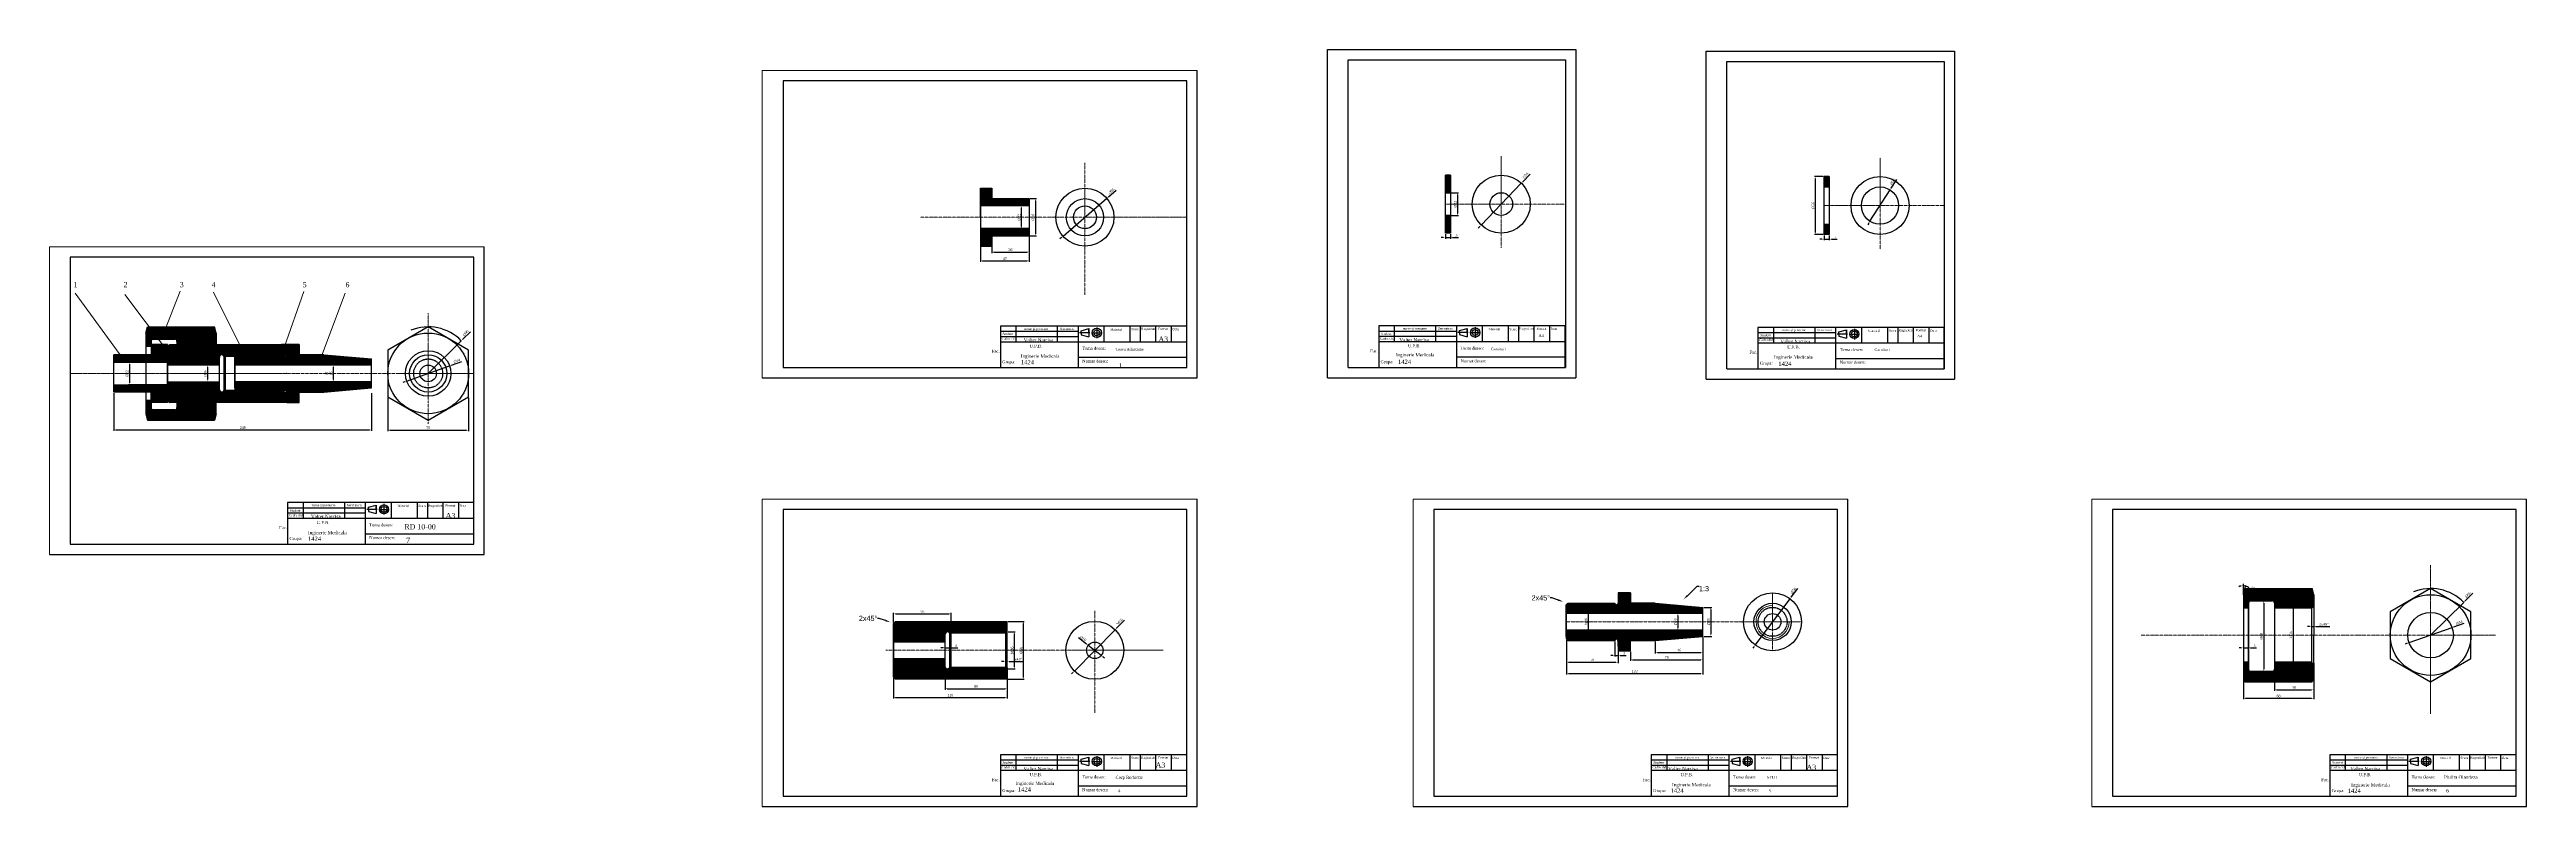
# Model space of a CAD drawing. Header units: millimetres. Extents: x -689 to 1704, y -802 to -71.
import ezdxf
from ezdxf import colors
from ezdxf.entities.mleader import LeaderData, LeaderLine
from ezdxf.math import Vec2, Vec3

# ---------------------------------------------------------------- set-up
doc = ezdxf.new("R2010")
doc.units = ezdxf.units.MM
doc.header["$MEASUREMENT"] = 0
doc.linetypes.add('DASHDOT2', pattern=[0.5, 0.25, -0.125, 0, -0.125])
doc.linetypes.add('DASHED', pattern=[0.75, 0.5, -0.25])
for name, color, linetype, lineweight in [('AJUTOR', 254, 'Continuous', 0), ('AXE', 5, 'DASHDOT2', 0), ('GROASE', 250, 'Continuous', 30), ('HASURI', 250, 'Continuous', 0), ('M.ASCUNSE', 7, 'DASHED', 30)]:
    doc.layers.add(name, color=color, linetype=linetype, lineweight=lineweight)
doc.layers.add('chenar', color=250, linetype='Continuous')
doc.layers.add('indicator', color=7, linetype='Continuous')
doc.styles.add('arial', font='Arial.ttf')
doc.styles.get("Standard").update_dxf_attribs({"font": ''})
doc.styles.get('Standard').set_extended_font_data('Times New Roman Baltic')
doc.dimstyles.get("Standard").update_dxf_attribs({"dimscale": 0, "dimtxt": 2.5, "dimasz": 2, "dimexe": 1, "dimexo": 1, "dimgap": 1, "dimtad": 1, "dimdec": 0, "dimzin": 0, "dimdsep": 46, "dimtxsty": 'Standard', "dimcen": 0.09, "dimadec": 0, "dimazin": 0, "dimtfac": 1, "dimtdec": 0, "dimtmove": 0, "dimatfit": 0, "dimfxl": 1, "dimtolj": 1, "dimtzin": 0, "dimarcsym": 0})
pattern_1 = [(45, (-35.027, 0), (-0.6187184, 0.6187184), [])]

# ---------------------------------------------------------------- blocks, each defined once
blk = doc.blocks.new('*D15')
at = {"color": 0, "lineweight": -2, "transparency": 16777216}
for p, q in [((210.8, -245), (210.8, -276.2)), ((257.8, -245), (257.8, -276.2)), ((212.8, -275.2), (255.8, -275.2))]:
    blk.add_line(p, q, dxfattribs=at)
at = {"color": 0, "transparency": 16777216}
for points in [[(212.8, -274.8), (212.8, -275.5), (210.8, -275.2)], [(255.8, -274.8), (255.8, -275.5), (257.8, -275.2)]]:
    blk.add_solid(points, dxfattribs=at)
at = {"layer": 'Defpoints', "color": 0, "transparency": 16777216}
for p in [(210.8, -244), (257.8, -244), (257.8, -275.2)]:
    blk.add_point(p, dxfattribs=at)
at = {"color": 0, "transparency": 16777216, "insert": (234.3, -272.9), "char_height": 2.5, "attachment_point": 5}
blk.add_mtext('\\A1;47', dxfattribs=at)
blk = doc.blocks.new('*D16')
at = {"color": 0, "lineweight": -2, "transparency": 16777216}
for p, q in [((221.8, -252), (221.8, -267.6)), ((257.8, -252), (257.8, -267.6)), ((223.8, -266.6), (255.8, -266.6))]:
    blk.add_line(p, q, dxfattribs=at)
at = {"color": 0, "transparency": 16777216}
for points in [[(223.8, -266.2), (223.8, -266.9), (221.8, -266.6)], [(255.8, -266.2), (255.8, -266.9), (257.8, -266.6)]]:
    blk.add_solid(points, dxfattribs=at)
at = {"layer": 'Defpoints', "color": 0, "transparency": 16777216}
for p in [(221.8, -251), (257.8, -251), (257.8, -266.6)]:
    blk.add_point(p, dxfattribs=at)
at = {"color": 0, "transparency": 16777216, "insert": (239.8, -264.3), "char_height": 2.5, "attachment_point": 5}
blk.add_mtext('\\A1;36', dxfattribs=at)
blk = doc.blocks.new('*D17')
at = {"color": 0, "lineweight": -2, "transparency": 16777216}
for p, q in [((256.8, -222), (249.2, -222)), ((250.2, -224), (250.2, -242)), ((256.8, -244), (249.2, -244))]:
    blk.add_line(p, q, dxfattribs=at)
at = {"color": 0, "transparency": 16777216}
for points in [[(249.9, -224), (250.6, -224), (250.2, -222)], [(249.9, -242), (250.6, -242), (250.2, -244)]]:
    blk.add_solid(points, dxfattribs=at)
at = {"layer": 'Defpoints', "color": 0, "transparency": 16777216}
for p in [(257.8, -222), (250.2, -244), (257.8, -244)]:
    blk.add_point(p, dxfattribs=at)
at = {"color": 0, "transparency": 16777216, "insert": (248, -233), "char_height": 2.5, "attachment_point": 5, "rotation": 90}
blk.add_mtext('\\A1;%%C22', dxfattribs=at)
blk = doc.blocks.new('*D18')
at = {"color": 0, "lineweight": -2, "transparency": 16777216}
for p, q in [((258.8, -215), (264.8, -215)), ((263.8, -217), (263.8, -249)), ((258.8, -251), (264.8, -251))]:
    blk.add_line(p, q, dxfattribs=at)
at = {"color": 0, "transparency": 16777216}
for points in [[(263.5, -217), (264.1, -217), (263.8, -215)], [(263.5, -249), (264.1, -249), (263.8, -251)]]:
    blk.add_solid(points, dxfattribs=at)
at = {"layer": 'Defpoints', "color": 0, "transparency": 16777216}
for p in [(257.8, -215), (257.8, -251), (263.8, -251)]:
    blk.add_point(p, dxfattribs=at)
at = {"color": 0, "transparency": 16777216, "insert": (261.6, -233), "char_height": 2.5, "attachment_point": 5, "rotation": 90}
blk.add_mtext('\\A1;%%C36', dxfattribs=at)
blk = doc.blocks.new('*D19')
at = {"color": 0, "lineweight": -2, "transparency": 16777216}
for p, q in [((290.5, -251.4), (332.8, -214.7)), ((334.3, -213.4), (342, -206.7)), ((289, -252.7), (287.5, -254))]:
    blk.add_line(p, q, dxfattribs=at)
at = {"color": 0, "transparency": 16777216}
for points in [[(334.1, -213.1), (334.5, -213.6), (332.8, -214.7)], [(288.8, -252.5), (289.2, -253), (290.5, -251.4)]]:
    blk.add_solid(points, dxfattribs=at)
at = {"layer": 'Defpoints', "color": 0, "transparency": 16777216}
for p in [(332.8, -214.7), (290.5, -251.4)]:
    blk.add_point(p, dxfattribs=at)
at = {"color": 0, "transparency": 16777216, "insert": (337.4, -207.7), "char_height": 2.5, "attachment_point": 5, "rotation": 40.9998}
blk.add_mtext('\\A1;∅56', dxfattribs=at)
blk = doc.blocks.new('*D20')
at = {"layer": 'Defpoints', "color": 0, "transparency": 16777216}
for p in [(733.2, -200.1), (694.5, -240.6)]:
    blk.add_point(p, dxfattribs=at)
at = {"layer": 'GROASE', "color": 0, "lineweight": -2, "transparency": 16777216}
for p, q in [((734.6, -198.7), (741.7, -191.3)), ((694.5, -240.6), (733.2, -200.1)), ((693.1, -242), (691.7, -243.4))]:
    blk.add_line(p, q, dxfattribs=at)
at = {"layer": 'GROASE', "color": 0, "transparency": 16777216}
for points in [[(734.4, -198.5), (734.9, -198.9), (733.2, -200.1)], [(692.8, -241.8), (693.3, -242.2), (694.5, -240.6)]]:
    blk.add_solid(points, dxfattribs=at)
at = {"layer": 'GROASE', "color": 0, "transparency": 16777216, "insert": (737.2, -192.7), "char_height": 2.5, "attachment_point": 5, "rotation": 46.2033}
blk.add_mtext('\\A1;∅56', dxfattribs=at)
blk = doc.blocks.new('*D21')
at = {"layer": 'Defpoints', "color": 0, "transparency": 16777216}
for p in [(659.9, -248.3), (664.9, -248.3), (664.9, -252.7)]:
    blk.add_point(p, dxfattribs=at)
at = {"layer": 'GROASE', "color": 0, "lineweight": -2, "transparency": 16777216}
for p, q in [((657.9, -252.7), (655.9, -252.7)), ((659.9, -249.3), (659.9, -253.7)), ((659.9, -252.7), (664.9, -252.7)), ((664.9, -249.3), (664.9, -253.7)), ((666.9, -252.7), (672.5, -252.7))]:
    blk.add_line(p, q, dxfattribs=at)
at = {"layer": 'GROASE', "color": 0, "transparency": 16777216}
for points in [[(657.9, -252.4), (657.9, -253.1), (659.9, -252.7)], [(666.9, -252.4), (666.9, -253.1), (664.9, -252.7)]]:
    blk.add_solid(points, dxfattribs=at)
at = {"layer": 'GROASE', "color": 0, "transparency": 16777216, "insert": (670.7, -250.5), "char_height": 2.5, "attachment_point": 5}
blk.add_mtext('\\A1;5', dxfattribs=at)
blk = doc.blocks.new('*D22')
at = {"layer": 'Defpoints', "color": 0, "transparency": 16777216}
for p in [(664.9, -209.3), (664.9, -231.3), (671.7, -231.3)]:
    blk.add_point(p, dxfattribs=at)
at = {"layer": 'GROASE', "color": 0, "lineweight": -2, "transparency": 16777216}
for p, q in [((665.9, -209.3), (672.7, -209.3)), ((671.7, -211.3), (671.7, -229.3)), ((665.9, -231.3), (672.7, -231.3))]:
    blk.add_line(p, q, dxfattribs=at)
at = {"layer": 'GROASE', "color": 0, "transparency": 16777216}
for points in [[(671.4, -211.3), (672.1, -211.3), (671.7, -209.3)], [(671.4, -229.3), (672.1, -229.3), (671.7, -231.3)]]:
    blk.add_solid(points, dxfattribs=at)
at = {"layer": 'GROASE', "color": 0, "transparency": 16777216, "insert": (669.5, -220.3), "char_height": 2.5, "attachment_point": 5, "rotation": 90}
blk.add_mtext('\\A1;%%C22', dxfattribs=at)
blk = doc.blocks.new('*D27')
at = {"layer": 'Defpoints', "color": 0, "transparency": 16777216}
for p in [(1025.8, -249.7), (1030.8, -249.7), (1030.8, -254.1)]:
    blk.add_point(p, dxfattribs=at)
at = {"layer": 'GROASE', "color": 0, "lineweight": -2, "transparency": 16777216}
for p, q in [((1023.8, -254.1), (1021.8, -254.1)), ((1025.8, -250.7), (1025.8, -255.1)), ((1025.8, -254.1), (1030.8, -254.1)), ((1030.8, -250.7), (1030.8, -255.1)), ((1032.8, -254.1), (1038.4, -254.1))]:
    blk.add_line(p, q, dxfattribs=at)
at = {"layer": 'GROASE', "color": 0, "transparency": 16777216}
for points in [[(1023.8, -253.8), (1023.8, -254.5), (1025.8, -254.1)], [(1032.8, -253.8), (1032.8, -254.5), (1030.8, -254.1)]]:
    blk.add_solid(points, dxfattribs=at)
at = {"layer": 'GROASE', "color": 0, "transparency": 16777216, "insert": (1036.6, -251.9), "char_height": 2.5, "attachment_point": 5}
blk.add_mtext('\\A1;5', dxfattribs=at)
blk = doc.blocks.new('*D28')
at = {"layer": 'Defpoints', "color": 0, "transparency": 16777216}
for p in [(1089.5, -206.6), (1070, -236.9)]:
    blk.add_point(p, dxfattribs=at)
at = {"layer": 'GROASE', "color": 0, "lineweight": -2, "transparency": 16777216}
for p, q in [((1070, -236.9), (1089.5, -206.6)), ((1090.6, -204.9), (1096.1, -196.4)), ((1068.9, -238.6), (1067.9, -240.2))]:
    blk.add_line(p, q, dxfattribs=at)
at = {"layer": 'GROASE', "color": 0, "transparency": 16777216}
for points in [[(1090.3, -204.7), (1090.9, -205.1), (1089.5, -206.6)], [(1068.7, -238.4), (1069.2, -238.7), (1070, -236.9)]]:
    blk.add_solid(points, dxfattribs=at)
at = {"layer": 'GROASE', "color": 0, "transparency": 16777216, "insert": (1092, -198.6), "char_height": 2.5, "attachment_point": 5, "rotation": 57.2534}
blk.add_mtext('\\A1;∅36', dxfattribs=at)
blk = doc.blocks.new('*D29')
at = {"layer": 'Defpoints', "color": 0, "transparency": 16777216}
for p in [(1017.4, -193.7), (1025.8, -193.7), (1025.8, -249.7)]:
    blk.add_point(p, dxfattribs=at)
at = {"layer": 'GROASE', "color": 0, "lineweight": -2, "transparency": 16777216}
for p, q in [((1024.8, -193.7), (1016.4, -193.7)), ((1017.4, -247.7), (1017.4, -195.7)), ((1024.8, -249.7), (1016.4, -249.7))]:
    blk.add_line(p, q, dxfattribs=at)
at = {"layer": 'GROASE', "color": 0, "transparency": 16777216}
for points in [[(1017.1, -195.7), (1017.8, -195.7), (1017.4, -193.7)], [(1017.1, -247.7), (1017.8, -247.7), (1017.4, -249.7)]]:
    blk.add_solid(points, dxfattribs=at)
at = {"layer": 'GROASE', "color": 0, "transparency": 16777216, "insert": (1015.2, -221.7), "char_height": 2.5, "attachment_point": 5, "rotation": 90}
blk.add_mtext('\\A1;%%C56', dxfattribs=at)
blk = doc.blocks.new('*D31')
at = {"color": 0, "lineweight": -2, "transparency": 16777216}
for p, q in [((301.5, -671.4), (340.8, -631.5)), ((342.2, -630.1), (349.8, -622.4)), ((300.1, -672.8), (298.7, -674.2))]:
    blk.add_line(p, q, dxfattribs=at)
at = {"color": 0, "transparency": 16777216}
for points in [[(342, -629.8), (342.4, -630.3), (340.8, -631.5)], [(299.9, -672.6), (300.3, -673), (301.5, -671.4)]]:
    blk.add_solid(points, dxfattribs=at)
at = {"layer": 'Defpoints', "color": 0, "transparency": 16777216}
for p in [(340.8, -631.5), (301.5, -671.4)]:
    blk.add_point(p, dxfattribs=at)
at = {"color": 0, "transparency": 16777216, "insert": (345.1, -623.9), "char_height": 2.5, "attachment_point": 5, "rotation": 45.4333}
blk.add_mtext('\\A1;M56', dxfattribs=at)
blk = doc.blocks.new('*D32')
at = {"color": 0, "lineweight": -2, "transparency": 16777216}
for p, q in [((313.2, -645.4), (305.5, -639.4)), ((327.5, -656.3), (314.8, -646.6)), ((329.1, -657.5), (330.7, -658.7))]:
    blk.add_line(p, q, dxfattribs=at)
at = {"color": 0, "transparency": 16777216}
for points in [[(313.4, -645.1), (313, -645.6), (314.8, -646.6)], [(329.3, -657.3), (328.9, -657.8), (327.5, -656.3)]]:
    blk.add_solid(points, dxfattribs=at)
at = {"layer": 'Defpoints', "color": 0, "transparency": 16777216}
for p in [(314.8, -646.6), (327.5, -656.3)]:
    blk.add_point(p, dxfattribs=at)
at = {"color": 0, "transparency": 16777216, "insert": (309.9, -640), "char_height": 2.5, "attachment_point": 5, "rotation": 322.4925}
blk.add_mtext('\\A1;∅16', dxfattribs=at)
blk = doc.blocks.new('*D34')
at = {"color": 0, "lineweight": -2, "transparency": 16777216}
for p, q in [((126.6, -624.4), (126.6, -615.1)), ((128.6, -616.1), (180.6, -616.1)), ((182.6, -624.4), (182.6, -615.1))]:
    blk.add_line(p, q, dxfattribs=at)
at = {"color": 0, "transparency": 16777216}
for points in [[(128.6, -615.8), (128.6, -616.5), (126.6, -616.1)], [(180.6, -615.8), (180.6, -616.5), (182.6, -616.1)]]:
    blk.add_solid(points, dxfattribs=at)
at = {"layer": 'Defpoints', "color": 0, "transparency": 16777216}
for p in [(182.6, -616.1), (126.6, -625.4), (182.6, -625.4)]:
    blk.add_point(p, dxfattribs=at)
at = {"color": 0, "transparency": 16777216, "insert": (154.6, -613.9), "char_height": 2.5, "attachment_point": 5}
blk.add_mtext('\\A1;56', dxfattribs=at)
blk = doc.blocks.new('*D35')
at = {"color": 0, "lineweight": -2, "transparency": 16777216}
for p, q in [((174.6, -648.9), (172.6, -648.9)), ((176.6, -650.4), (176.6, -647.9)), ((176.6, -648.9), (181.1, -648.9)), ((181.1, -650.4), (181.1, -647.9)), ((183.1, -648.9), (188.9, -648.9))]:
    blk.add_line(p, q, dxfattribs=at)
at = {"color": 0, "transparency": 16777216}
for points in [[(174.6, -648.6), (174.6, -649.3), (176.6, -648.9)], [(183.1, -648.6), (183.1, -649.3), (181.1, -648.9)]]:
    blk.add_solid(points, dxfattribs=at)
at = {"layer": 'Defpoints', "color": 0, "transparency": 16777216}
for p in [(176.6, -651.4), (181.1, -648.9), (181.1, -651.4)]:
    blk.add_point(p, dxfattribs=at)
at = {"color": 0, "transparency": 16777216, "insert": (187, -646.7), "char_height": 2.5, "attachment_point": 5}
blk.add_mtext('\\A1;4', dxfattribs=at)
blk = doc.blocks.new('*D36')
at = {"color": 0, "lineweight": -2, "transparency": 16777216}
for p, q in [((237.6, -633.4), (244.4, -633.4)), ((243.4, -635.4), (243.4, -667.4)), ((237.6, -669.4), (244.4, -669.4))]:
    blk.add_line(p, q, dxfattribs=at)
at = {"color": 0, "transparency": 16777216}
for points in [[(243.1, -635.4), (243.8, -635.4), (243.4, -633.4)], [(243.1, -667.4), (243.8, -667.4), (243.4, -669.4)]]:
    blk.add_solid(points, dxfattribs=at)
at = {"layer": 'Defpoints', "color": 0, "transparency": 16777216}
for p in [(236.6, -633.4), (236.6, -669.4), (243.4, -669.4)]:
    blk.add_point(p, dxfattribs=at)
at = {"color": 0, "transparency": 16777216, "insert": (241.2, -651.4), "char_height": 2.5, "attachment_point": 5, "rotation": 90}
blk.add_mtext('\\A1;{\\fTimes New Roman Baltic|b0|i0|c186|p18;M36}', dxfattribs=at)
blk = doc.blocks.new('*D37')
at = {"color": 0, "lineweight": -2, "transparency": 16777216}
for p, q in [((237.6, -623.4), (253.1, -623.4)), ((252.1, -625.4), (252.1, -677.4)), ((237.6, -679.4), (253.1, -679.4))]:
    blk.add_line(p, q, dxfattribs=at)
at = {"color": 0, "transparency": 16777216}
for points in [[(251.8, -625.4), (252.5, -625.4), (252.1, -623.4)], [(251.8, -677.4), (252.5, -677.4), (252.1, -679.4)]]:
    blk.add_solid(points, dxfattribs=at)
at = {"layer": 'Defpoints', "color": 0, "transparency": 16777216}
for p in [(236.6, -623.4), (236.6, -679.4), (252.1, -679.4)]:
    blk.add_point(p, dxfattribs=at)
at = {"color": 0, "transparency": 16777216, "insert": (249.9, -651.4), "char_height": 2.5, "attachment_point": 5, "rotation": 90}
blk.add_mtext('\\A1;%%C56', dxfattribs=at)
blk = doc.blocks.new('*D38')
at = {"color": 0, "lineweight": -2, "transparency": 16777216}
for p, q in [((176.6, -668.2), (176.6, -689.5)), ((236.6, -668.2), (236.6, -689.5)), ((178.6, -688.5), (234.6, -688.5))]:
    blk.add_line(p, q, dxfattribs=at)
at = {"color": 0, "transparency": 16777216}
for points in [[(178.6, -688.1), (178.6, -688.8), (176.6, -688.5)], [(234.6, -688.1), (234.6, -688.8), (236.6, -688.5)]]:
    blk.add_solid(points, dxfattribs=at)
at = {"layer": 'Defpoints', "color": 0, "transparency": 16777216}
for p in [(176.6, -667.2), (236.6, -667.2), (236.6, -688.5)]:
    blk.add_point(p, dxfattribs=at)
at = {"color": 0, "transparency": 16777216, "insert": (206.6, -686.2), "char_height": 2.5, "attachment_point": 5}
blk.add_mtext('\\A1;60', dxfattribs=at)
blk = doc.blocks.new('*D39')
at = {"color": 0, "lineweight": -2, "transparency": 16777216}
for p, q in [((126.6, -678.4), (126.6, -698.1)), ((236.6, -678.4), (236.6, -698.1)), ((128.6, -697.1), (234.6, -697.1))]:
    blk.add_line(p, q, dxfattribs=at)
at = {"color": 0, "transparency": 16777216}
for points in [[(128.6, -696.7), (128.6, -697.4), (126.6, -697.1)], [(234.6, -696.7), (234.6, -697.4), (236.6, -697.1)]]:
    blk.add_solid(points, dxfattribs=at)
at = {"layer": 'Defpoints', "color": 0, "transparency": 16777216}
for p in [(126.6, -677.4), (236.6, -677.4), (236.6, -697.1)]:
    blk.add_point(p, dxfattribs=at)
at = {"color": 0, "transparency": 16777216, "insert": (181.6, -694.8), "char_height": 2.5, "attachment_point": 5}
blk.add_mtext('\\A1;110', dxfattribs=at)
blk = doc.blocks.new('*D41')
at = {"color": 0, "lineweight": -2, "transparency": 16777216}
for p, q in [((233.2, -662.2), (231.2, -662.2)), ((235.2, -667.1), (235.2, -661.2)), ((235.2, -662.2), (236.6, -662.2)), ((236.6, -668.4), (236.6, -661.2)), ((238.6, -662.2), (252.3, -662.2))]:
    blk.add_line(p, q, dxfattribs=at)
at = {"color": 0, "transparency": 16777216}
for points in [[(233.2, -661.9), (233.2, -662.6), (235.2, -662.2)], [(238.6, -661.9), (238.6, -662.6), (236.6, -662.2)]]:
    blk.add_solid(points, dxfattribs=at)
at = {"layer": 'Defpoints', "color": 0, "transparency": 16777216}
for p in [(235.2, -668.1), (236.6, -662.2), (236.6, -669.4)]:
    blk.add_point(p, dxfattribs=at)
at = {"color": 0, "transparency": 16777216, "insert": (246.4, -660), "char_height": 2.5, "width": 7.024, "attachment_point": 5}
blk.add_mtext('\\A1;{\\fTimes New Roman Baltic|b0|i0|c186|p18;2x}45%%D', dxfattribs=at)
blk = doc.blocks.new('*D42')
at = {"color": 0, "lineweight": -2, "transparency": 16777216}
for p, q in [((994.1, -600), (1000.3, -591.8)), ((959.2, -646.3), (992.9, -601.6)), ((958, -647.9), (956.8, -649.4))]:
    blk.add_line(p, q, dxfattribs=at)
at = {"color": 0, "transparency": 16777216}
for points in [[(993.9, -599.8), (994.4, -600.2), (992.9, -601.6)], [(957.7, -647.7), (958.2, -648.1), (959.2, -646.3)]]:
    blk.add_solid(points, dxfattribs=at)
at = {"layer": 'Defpoints', "color": 0, "transparency": 16777216}
for p in [(992.9, -601.6), (959.2, -646.3)]:
    blk.add_point(p, dxfattribs=at)
at = {"color": 0, "transparency": 16777216, "insert": (996, -593.7), "char_height": 2.5, "attachment_point": 5, "rotation": 52.9482}
blk.add_mtext('\\A1;∅56', dxfattribs=at)
blk = doc.blocks.new('*D43')
at = {"color": 0, "lineweight": -2, "transparency": 16777216}
for p, q in [((909.7, -609.9), (917.2, -609.9)), ((916.2, -611.9), (916.2, -635.9)), ((909.7, -637.9), (917.2, -637.9))]:
    blk.add_line(p, q, dxfattribs=at)
at = {"color": 0, "transparency": 16777216}
for points in [[(915.9, -611.9), (916.5, -611.9), (916.2, -609.9)], [(915.9, -635.9), (916.5, -635.9), (916.2, -637.9)]]:
    blk.add_solid(points, dxfattribs=at)
at = {"layer": 'Defpoints', "color": 0, "transparency": 16777216}
for p in [(908.7, -609.9), (908.7, -637.9), (916.2, -637.9)]:
    blk.add_point(p, dxfattribs=at)
at = {"color": 0, "transparency": 16777216, "insert": (914, -623.9), "char_height": 2.5, "attachment_point": 5, "rotation": 90}
blk.add_mtext('\\A1;%%C28', dxfattribs=at)
blk = doc.blocks.new('*D44')
at = {"color": 0, "lineweight": -2, "transparency": 16777216}
for p, q in [((907.7, -615.9), (883.4, -615.9)), ((884.4, -617.9), (884.4, -629.9)), ((907.7, -631.9), (883.4, -631.9))]:
    blk.add_line(p, q, dxfattribs=at)
at = {"color": 0, "transparency": 16777216}
for points in [[(884, -617.9), (884.7, -617.9), (884.4, -615.9)], [(884, -629.9), (884.7, -629.9), (884.4, -631.9)]]:
    blk.add_solid(points, dxfattribs=at)
at = {"layer": 'Defpoints', "color": 0, "transparency": 16777216}
for p in [(908.7, -615.9), (884.4, -631.9), (908.7, -631.9)]:
    blk.add_point(p, dxfattribs=at)
at = {"color": 0, "transparency": 16777216, "insert": (882.1, -623.9), "char_height": 2.5, "attachment_point": 5, "rotation": 90}
blk.add_mtext('\\A1;%%C16', dxfattribs=at)
blk = doc.blocks.new('*D45')
at = {"color": 0, "lineweight": -2, "transparency": 16777216}
for p, q in [((862.7, -642.9), (862.7, -654.4)), ((908.7, -638.9), (908.7, -654.4)), ((864.7, -653.4), (906.7, -653.4))]:
    blk.add_line(p, q, dxfattribs=at)
at = {"color": 0, "transparency": 16777216}
for points in [[(864.7, -653.1), (864.7, -653.8), (862.7, -653.4)], [(906.7, -653.1), (906.7, -653.8), (908.7, -653.4)]]:
    blk.add_solid(points, dxfattribs=at)
at = {"layer": 'Defpoints', "color": 0, "transparency": 16777216}
for p in [(862.7, -641.9), (908.7, -637.9), (908.7, -653.4)]:
    blk.add_point(p, dxfattribs=at)
at = {"color": 0, "transparency": 16777216, "insert": (885.7, -651.2), "char_height": 2.5, "attachment_point": 5}
blk.add_mtext('\\A1;46', dxfattribs=at)
blk = doc.blocks.new('*D46')
at = {"color": 0, "lineweight": -2, "transparency": 16777216}
for p, q in [((838.7, -652.9), (838.7, -661.6)), ((840.7, -660.6), (906.7, -660.6)), ((908.7, -652.9), (908.7, -661.6))]:
    blk.add_line(p, q, dxfattribs=at)
at = {"color": 0, "transparency": 16777216}
for points in [[(840.7, -660.3), (840.7, -660.9), (838.7, -660.6)], [(906.7, -660.3), (906.7, -660.9), (908.7, -660.6)]]:
    blk.add_solid(points, dxfattribs=at)
at = {"layer": 'Defpoints', "color": 0, "transparency": 16777216}
for p in [(838.7, -651.9), (908.7, -651.9), (908.7, -660.6)]:
    blk.add_point(p, dxfattribs=at)
at = {"color": 0, "transparency": 16777216, "insert": (873.7, -658.3), "char_height": 2.5, "attachment_point": 5}
blk.add_mtext('\\A1;70', dxfattribs=at)
blk = doc.blocks.new('*D47')
at = {"color": 0, "lineweight": -2, "transparency": 16777216}
for p, q in [((823.7, -642.9), (823.7, -657.5)), ((826.7, -642.9), (826.7, -657.5)), ((821.7, -656.5), (819.7, -656.5)), ((823.7, -656.5), (826.7, -656.5)), ((828.7, -656.5), (834.4, -656.5))]:
    blk.add_line(p, q, dxfattribs=at)
at = {"color": 0, "transparency": 16777216}
for points in [[(821.7, -656.2), (821.7, -656.8), (823.7, -656.5)], [(828.7, -656.2), (828.7, -656.8), (826.7, -656.5)]]:
    blk.add_solid(points, dxfattribs=at)
at = {"layer": 'Defpoints', "color": 0, "transparency": 16777216}
for p in [(823.7, -641.9), (826.7, -641.9), (826.7, -656.5)]:
    blk.add_point(p, dxfattribs=at)
at = {"color": 0, "transparency": 16777216, "insert": (832.5, -654.2), "char_height": 2.5, "attachment_point": 5}
blk.add_mtext('\\A1;3', dxfattribs=at)
blk = doc.blocks.new('*D48')
at = {"color": 0, "lineweight": -2, "transparency": 16777216}
for p, q in [((776.8, -641.4), (776.8, -663.9)), ((826.7, -641.4), (826.7, -663.9)), ((778.8, -662.9), (824.7, -662.9))]:
    blk.add_line(p, q, dxfattribs=at)
at = {"color": 0, "transparency": 16777216}
for points in [[(778.8, -662.5), (778.8, -663.2), (776.8, -662.9)], [(824.7, -662.5), (824.7, -663.2), (826.7, -662.9)]]:
    blk.add_solid(points, dxfattribs=at)
at = {"layer": 'Defpoints', "color": 0, "transparency": 16777216}
for p in [(776.8, -640.4), (826.7, -640.4), (826.7, -662.9)]:
    blk.add_point(p, dxfattribs=at)
at = {"color": 0, "transparency": 16777216, "insert": (801.8, -660.6), "char_height": 2.5, "attachment_point": 5}
blk.add_mtext('\\A1;50', dxfattribs=at)
blk = doc.blocks.new('*D49')
at = {"color": 0, "lineweight": -2, "transparency": 16777216}
for p, q in [((776.8, -641.4), (776.8, -674.8)), ((908.7, -641.4), (908.7, -674.8)), ((778.8, -673.8), (906.7, -673.8))]:
    blk.add_line(p, q, dxfattribs=at)
at = {"color": 0, "transparency": 16777216}
for points in [[(778.8, -673.5), (778.8, -674.1), (776.8, -673.8)], [(906.7, -673.5), (906.7, -674.1), (908.7, -673.8)]]:
    blk.add_solid(points, dxfattribs=at)
at = {"layer": 'Defpoints', "color": 0, "transparency": 16777216}
for p in [(776.8, -640.4), (908.7, -640.4), (908.7, -673.8)]:
    blk.add_point(p, dxfattribs=at)
at = {"color": 0, "transparency": 16777216, "insert": (842.8, -671.6), "char_height": 2.5, "attachment_point": 5}
blk.add_mtext('\\A1;132', dxfattribs=at)
blk = doc.blocks.new('*D50')
at = {"color": 0, "lineweight": -2, "transparency": 16777216}
for p, q in [((779.3, -605.9), (799, -605.9)), ((798, -607.9), (798, -639.9)), ((779.3, -641.9), (799, -641.9))]:
    blk.add_line(p, q, dxfattribs=at)
at = {"color": 0, "transparency": 16777216}
for points in [[(797.7, -607.9), (798.3, -607.9), (798, -605.9)], [(797.7, -639.9), (798.3, -639.9), (798, -641.9)]]:
    blk.add_solid(points, dxfattribs=at)
at = {"layer": 'Defpoints', "color": 0, "transparency": 16777216}
for p in [(778.3, -605.9), (778.3, -641.9), (798, -641.9)]:
    blk.add_point(p, dxfattribs=at)
at = {"color": 0, "transparency": 16777216, "insert": (795.7, -623.9), "char_height": 2.5, "attachment_point": 5, "rotation": 89.9988}
blk.add_mtext('\\A1;M36', dxfattribs=at)
blk = doc.blocks.new('*D51')
at = {"color": 0, "lineweight": -2, "transparency": 16777216}
for p, q in [((1645.1, -603.7), (1652.5, -596.3)), ((1611.7, -636.7), (1643.7, -605.1))]:
    blk.add_line(p, q, dxfattribs=at)
at = {"color": 0, "transparency": 16777216}
blk.add_solid([(1644.9, -603.4), (1645.4, -603.9), (1643.7, -605.1)], dxfattribs=at)
at = {"layer": 'Defpoints', "color": 0, "transparency": 16777216}
for p in [(1643.7, -605.1), (1611.7, -636.7)]:
    blk.add_point(p, dxfattribs=at)
at = {"color": 0, "transparency": 16777216, "insert": (1648, -597.7), "char_height": 2.5, "attachment_point": 5, "rotation": 44.6484}
blk.add_mtext('\\A1;%%C90', dxfattribs=at)
blk = doc.blocks.new('*D52')
at = {"color": 0, "lineweight": -2, "transparency": 16777216}
for p, q in [((1589, -644.6), (1587.2, -645.3)), ((1590.9, -644), (1632.5, -629.4)), ((1634.3, -628.8), (1644.2, -625.3))]:
    blk.add_line(p, q, dxfattribs=at)
at = {"color": 0, "transparency": 16777216}
for points in [[(1588.9, -644.3), (1589.2, -645), (1590.9, -644)], [(1634.2, -628.4), (1634.4, -629.1), (1632.5, -629.4)]]:
    blk.add_solid(points, dxfattribs=at)
at = {"layer": 'Defpoints', "color": 0, "transparency": 16777216}
for p in [(1590.9, -644), (1632.5, -629.4)]:
    blk.add_point(p, dxfattribs=at)
at = {"color": 0, "transparency": 16777216, "insert": (1639.5, -624.6), "char_height": 2.5, "attachment_point": 5, "rotation": 19.3219}
blk.add_mtext('\\A1;∅44', dxfattribs=at)
blk = doc.blocks.new('*D53')
at = {"color": 0, "lineweight": -2, "transparency": 16777216}
for p, q in [((1430.8, -622.1), (1430.8, -650.1)), ((1435.8, -622.1), (1435.8, -650.1)), ((1428.8, -649.1), (1426.8, -649.1)), ((1430.8, -649.1), (1435.8, -649.1)), ((1437.8, -649.1), (1443.5, -649.1))]:
    blk.add_line(p, q, dxfattribs=at)
at = {"color": 0, "transparency": 16777216}
for points in [[(1428.8, -648.7), (1428.8, -649.4), (1430.8, -649.1)], [(1437.8, -648.7), (1437.8, -649.4), (1435.8, -649.1)]]:
    blk.add_solid(points, dxfattribs=at)
at = {"layer": 'Defpoints', "color": 0, "transparency": 16777216}
for p in [(1430.8, -621.1), (1435.8, -621.1), (1435.8, -649.1)]:
    blk.add_point(p, dxfattribs=at)
at = {"color": 0, "transparency": 16777216, "insert": (1441.6, -646.8), "char_height": 2.5, "attachment_point": 5}
blk.add_mtext('\\A1;5', dxfattribs=at)
blk = doc.blocks.new('*D54')
at = {"color": 0, "lineweight": -2, "transparency": 16777216}
for p, q in [((1450.5, -605.7), (1450.5, -669.7)), ((1451.5, -603.7), (1451.5, -603.7))]:
    blk.add_line(p, q, dxfattribs=at)
at = {"color": 0, "transparency": 16777216}
for points in [[(1450.2, -605.7), (1450.8, -605.7), (1450.5, -603.7)], [(1450.2, -669.7), (1450.8, -669.7), (1450.5, -671.7)]]:
    blk.add_solid(points, dxfattribs=at)
at = {"layer": 'Defpoints', "color": 0, "transparency": 16777216}
for p in [(1450.5, -603.7), (1450.5, -671.7), (1450.5, -671.7)]:
    blk.add_point(p, dxfattribs=at)
at = {"color": 0, "transparency": 16777216, "insert": (1448.3, -637.7), "char_height": 2.5, "attachment_point": 5, "rotation": 90}
blk.add_mtext('\\A1;%%C68', dxfattribs=at)
blk = doc.blocks.new('*D55')
at = {"color": 0, "lineweight": -2, "transparency": 16777216}
blk.add_line((1479, -610.7), (1479, -662.7), dxfattribs=at)
at = {"color": 0, "transparency": 16777216}
for points in [[(1478.7, -610.7), (1479.3, -610.7), (1479, -608.7)], [(1478.7, -662.7), (1479.3, -662.7), (1479, -664.7)]]:
    blk.add_solid(points, dxfattribs=at)
at = {"layer": 'Defpoints', "color": 0, "transparency": 16777216}
for p in [(1479, -608.7), (1479, -664.7), (1479, -664.7)]:
    blk.add_point(p, dxfattribs=at)
at = {"color": 0, "transparency": 16777216, "insert": (1476.7, -636.7), "char_height": 2.5, "attachment_point": 5, "rotation": 90}
blk.add_mtext('\\A1;M56', dxfattribs=at)
blk = doc.blocks.new('*D56')
at = {"color": 0, "lineweight": -2, "transparency": 16777216}
for p, q in [((1460.8, -663.7), (1460.8, -690.6)), ((1498.8, -663.7), (1498.8, -690.6)), ((1462.8, -689.6), (1496.8, -689.6))]:
    blk.add_line(p, q, dxfattribs=at)
at = {"color": 0, "transparency": 16777216}
for points in [[(1462.8, -689.3), (1462.8, -689.9), (1460.8, -689.6)], [(1496.8, -689.3), (1496.8, -689.9), (1498.8, -689.6)]]:
    blk.add_solid(points, dxfattribs=at)
at = {"layer": 'Defpoints', "color": 0, "transparency": 16777216}
for p in [(1460.8, -662.7), (1498.8, -662.7), (1498.8, -689.6)]:
    blk.add_point(p, dxfattribs=at)
at = {"color": 0, "transparency": 16777216, "insert": (1479.8, -687.3), "char_height": 2.5, "attachment_point": 5}
blk.add_mtext('\\A1;38', dxfattribs=at)
blk = doc.blocks.new('*D57')
at = {"color": 0, "lineweight": -2, "transparency": 16777216}
for p, q in [((1430.8, -676.7), (1430.8, -698.7)), ((1498.8, -676.7), (1498.8, -698.7)), ((1432.8, -697.7), (1496.8, -697.7))]:
    blk.add_line(p, q, dxfattribs=at)
at = {"color": 0, "transparency": 16777216}
for points in [[(1432.8, -697.4), (1432.8, -698), (1430.8, -697.7)], [(1496.8, -697.4), (1496.8, -698.1), (1498.8, -697.7)]]:
    blk.add_solid(points, dxfattribs=at)
at = {"layer": 'Defpoints', "color": 0, "transparency": 16777216}
for p in [(1430.8, -675.7), (1498.8, -675.7), (1498.8, -697.7)]:
    blk.add_point(p, dxfattribs=at)
at = {"color": 0, "transparency": 16777216, "insert": (1464.8, -695.5), "char_height": 2.5, "attachment_point": 5, "rotation": 359.9743}
blk.add_mtext('\\A1;68', dxfattribs=at)
blk = doc.blocks.new('*D58')
at = {"color": 0, "lineweight": -2, "transparency": 16777216}
for p, q in [((1496.8, -614), (1496.8, -629.5)), ((1498.8, -614), (1498.8, -629.5)), ((1494.8, -628.5), (1492.8, -628.5)), ((1496.8, -628.5), (1498.8, -628.5)), ((1500.8, -628.5), (1514.4, -628.5))]:
    blk.add_line(p, q, dxfattribs=at)
at = {"color": 0, "transparency": 16777216}
for points in [[(1494.8, -628.1), (1494.8, -628.8), (1496.8, -628.5)], [(1500.8, -628.1), (1500.8, -628.8), (1498.8, -628.5)]]:
    blk.add_solid(points, dxfattribs=at)
at = {"layer": 'Defpoints', "color": 0, "transparency": 16777216}
for p in [(1496.8, -613), (1498.8, -613), (1498.8, -628.5)]:
    blk.add_point(p, dxfattribs=at)
at = {"color": 0, "transparency": 16777216, "insert": (1508.6, -626.2), "char_height": 2.5, "attachment_point": 5}
blk.add_mtext('\\A1;{\\fTimes New Roman Baltic|b0|i0|c186|p18;2x45%%D}', dxfattribs=at)
blk = doc.blocks.new('*D59')
at = {"color": 0, "lineweight": -2, "transparency": 16777216}
for p, q in [((1432.3, -591.9), (1433.2, -588.5)), ((1436.5, -591.2), (1441.8, -595.4))]:
    blk.add_line(p, q, dxfattribs=at)
for start, end in [(101.7208, 113.4416), (75, 90), (51.4334, 75), (51.5584, 63.2792)]:
    blk.add_arc((1430.4, -598.9), 9.79, start, end, dxfattribs=at)
at = {"color": 0, "transparency": 16777216}
for points in [[(1428.4, -589), (1428.5, -589.6), (1430.4, -589.1)], [(1434.7, -590.4), (1434.9, -589.8), (1432.9, -589.4)]]:
    blk.add_solid(points, dxfattribs=at)
at = {"layer": 'Defpoints', "color": 0, "transparency": 16777216}
for p in [(1430.4, -586.6), (1431.3, -589.1), (1432, -592.9), (1430.4, -598.9), (1430.4, -598.9)]:
    blk.add_point(p, dxfattribs=at)
at = {"color": 0, "transparency": 16777216, "insert": (1440.6, -591.6), "char_height": 2.5, "attachment_point": 5, "rotation": 321.4334}
blk.add_mtext('\\A1;15°', dxfattribs=at)
blk = doc.blocks.new('*D62')
at = {"color": 0, "lineweight": -2, "transparency": 16777216}
for p, q in [((-322.8, -383.9), (-290.8, -352.3)), ((-289.4, -350.9), (-282, -343.6))]:
    blk.add_line(p, q, dxfattribs=at)
at = {"color": 0, "transparency": 16777216}
blk.add_solid([(-289.6, -350.7), (-289.1, -351.1), (-290.8, -352.3)], dxfattribs=at)
at = {"layer": 'Defpoints', "color": 0, "transparency": 16777216}
for p in [(-290.8, -352.3), (-322.8, -383.9)]:
    blk.add_point(p, dxfattribs=at)
at = {"color": 0, "transparency": 16777216, "insert": (-286.5, -344.9), "char_height": 2.5, "attachment_point": 5, "rotation": 44.6484}
blk.add_mtext('\\A1;%%C90', dxfattribs=at)
blk = doc.blocks.new('*D63')
at = {"color": 0, "lineweight": -2, "transparency": 16777216}
for p, q in [((-343.6, -391.2), (-302.1, -376.6)), ((-300.2, -376), (-290.3, -372.5)), ((-345.5, -391.9), (-347.4, -392.5))]:
    blk.add_line(p, q, dxfattribs=at)
at = {"color": 0, "transparency": 16777216}
for points in [[(-300.3, -375.7), (-300.1, -376.3), (-302.1, -376.6)], [(-345.6, -391.6), (-345.4, -392.2), (-343.6, -391.2)]]:
    blk.add_solid(points, dxfattribs=at)
at = {"layer": 'Defpoints', "color": 0, "transparency": 16777216}
for p in [(-302.1, -376.6), (-343.6, -391.2)]:
    blk.add_point(p, dxfattribs=at)
at = {"color": 0, "transparency": 16777216, "insert": (-295.1, -371.8), "char_height": 2.5, "attachment_point": 5, "rotation": 19.3219}
blk.add_mtext('\\A1;∅44', dxfattribs=at)
blk = doc.blocks.new('*D64')
at = {"layer": 'AJUTOR', "color": 0, "lineweight": -2, "transparency": 16777216}
blk.add_line((-414.5, -377.9), (-414.5, -389.9), dxfattribs=at)
at = {"layer": 'AJUTOR', "color": 0, "transparency": 16777216}
for points in [[(-414.8, -377.9), (-414.1, -377.9), (-414.5, -375.9)], [(-414.8, -389.9), (-414.1, -389.9), (-414.5, -391.9)]]:
    blk.add_solid(points, dxfattribs=at)
at = {"layer": 'Defpoints', "color": 0, "transparency": 16777216}
for p in [(-414.5, -375.9), (-414.5, -391.9), (-414.5, -391.9)]:
    blk.add_point(p, dxfattribs=at)
at = {"layer": 'AJUTOR', "color": 0, "transparency": 16777216, "insert": (-418.8, -383.9), "char_height": 2.5, "attachment_point": 5, "rotation": 90}
blk.add_mtext('\\A1;%%C\\P16', dxfattribs=at)
blk = doc.blocks.new('*D65')
at = {"layer": 'AJUTOR', "color": 0, "lineweight": -2, "transparency": 16777216}
for p, q in [((-626.5, -402.9), (-626.5, -439.5)), ((-377.5, -402.9), (-377.5, -439.5)), ((-624.5, -438.5), (-379.5, -438.5))]:
    blk.add_line(p, q, dxfattribs=at)
at = {"layer": 'AJUTOR', "color": 0, "transparency": 16777216}
for points in [[(-624.5, -438.2), (-624.5, -438.9), (-626.5, -438.5)], [(-379.5, -438.2), (-379.5, -438.9), (-377.5, -438.5)]]:
    blk.add_solid(points, dxfattribs=at)
at = {"layer": 'Defpoints', "color": 0, "transparency": 16777216}
for p in [(-626.5, -401.9), (-377.5, -401.9), (-377.5, -438.5)]:
    blk.add_point(p, dxfattribs=at)
at = {"layer": 'AJUTOR', "color": 0, "transparency": 16777216, "insert": (-502, -436.3), "char_height": 2.5, "attachment_point": 5}
blk.add_mtext('\\A1;249', dxfattribs=at)
blk = doc.blocks.new('*D66')
at = {"layer": 'AJUTOR', "color": 0, "lineweight": -2, "transparency": 16777216}
for p, q in [((-361.8, -407.4), (-361.8, -439.7)), ((-283.8, -407.4), (-283.8, -439.7)), ((-359.8, -438.7), (-285.8, -438.7))]:
    blk.add_line(p, q, dxfattribs=at)
at = {"layer": 'AJUTOR', "color": 0, "transparency": 16777216}
for points in [[(-359.8, -438.3), (-359.8, -439), (-361.8, -438.7)], [(-285.8, -438.3), (-285.8, -439), (-283.8, -438.7)]]:
    blk.add_solid(points, dxfattribs=at)
at = {"layer": 'Defpoints', "color": 0, "transparency": 16777216}
for p in [(-361.8, -406.4), (-283.8, -406.4), (-283.8, -438.7)]:
    blk.add_point(p, dxfattribs=at)
at = {"layer": 'AJUTOR', "color": 0, "transparency": 16777216, "insert": (-322.8, -436.4), "char_height": 2.5, "attachment_point": 5}
blk.add_mtext('\\A1;78', dxfattribs=at)
blk = doc.blocks.new('*D67')
at = {"color": 0, "lineweight": -2, "transparency": 16777216}
blk.add_line((-536, -377.9), (-536, -389.9), dxfattribs=at)
at = {"color": 0, "transparency": 16777216}
for points in [[(-536.3, -377.9), (-535.6, -377.9), (-536, -375.9)], [(-536.3, -389.9), (-535.6, -389.9), (-536, -391.9)]]:
    blk.add_solid(points, dxfattribs=at)
at = {"layer": 'Defpoints', "color": 0, "transparency": 16777216}
for p in [(-536, -375.9), (-536, -391.9), (-536, -391.9)]:
    blk.add_point(p, dxfattribs=at)
at = {"color": 0, "transparency": 16777216, "insert": (-538.2, -383.9), "char_height": 2.5, "attachment_point": 5, "rotation": 90}
blk.add_mtext('\\A1;{\\fTimes New Roman Baltic|b0|i0|c186|p18;%%C16}', dxfattribs=at)
blk = doc.blocks.new('*D68')
at = {"color": 0, "lineweight": -2, "transparency": 16777216}
for p, q in [((-570.3, -372.9), (-612.4, -372.9)), ((-611.4, -374.9), (-611.4, -392.9)), ((-570.3, -394.9), (-612.4, -394.9))]:
    blk.add_line(p, q, dxfattribs=at)
at = {"color": 0, "transparency": 16777216}
for points in [[(-611.7, -374.9), (-611.1, -374.9), (-611.4, -372.9)], [(-611.7, -392.9), (-611.1, -392.9), (-611.4, -394.9)]]:
    blk.add_solid(points, dxfattribs=at)
at = {"layer": 'Defpoints', "color": 0, "transparency": 16777216}
for p in [(-569.3, -372.9), (-611.4, -394.9), (-569.3, -394.9)]:
    blk.add_point(p, dxfattribs=at)
at = {"color": 0, "transparency": 16777216, "insert": (-613.7, -383.9), "char_height": 2.5, "attachment_point": 5, "rotation": 90}
blk.add_mtext('\\A1;{\\fTimes New Roman Baltic|b0|i0|c186|p18;%%C}22', dxfattribs=at)

msp = doc.modelspace()

# ---------------------------------------------------------------- hatches: boundary and pattern name
at = {"layer": 'AXE'}
h = msp.add_hatch(dxfattribs=at)
h.set_pattern_fill('ANSI31', color=0, scale=7)
h.paths.add_polyline_path([(1498.8, -597.8), (1497.2, -591.7), (1432.4, -591.7), (1430.8, -597.8), (1430.8, -610.7), (1435.8, -610.7), (1435.8, -605.7, -0.396853), (1437.7, -603.7), (1458.8, -603.7, -0.414214), (1460.8, -605.7), (1460.8, -608.7), (1498.8, -608.7)])
h.paths.add_polyline_path([(1498.8, -608.7), (1498.8, -608.7), (1460.8, -608.7), (1460.8, -610.7), (1496.8, -610.7)])
h.paths.add_polyline_path([(1498.8, -675.7), (1498.8, -664.7), (1498.8, -664.7), (1460.8, -664.7), (1460.8, -669.6, -0.428503), (1458.8, -671.7), (1437.8, -671.7, -0.414214), (1435.8, -669.7), (1435.8, -662.7), (1430.8, -662.7), (1430.8, -675.7), (1432.4, -681.7), (1497.2, -681.7)])
h.paths.add_polyline_path([(1496.8, -662.7), (1460.8, -662.7), (1460.8, -664.7), (1498.8, -664.7)], flags=17)
at = {"layer": 'HASURI'}
h = msp.add_hatch(dxfattribs=at)
h.set_pattern_fill('ANSI31', color=3, scale=7)
h.paths.add_polyline_path([(221.8, -205), (210.8, -205), (210.8, -215), (221.8, -215)])
h.paths.add_polyline_path([(257.8, -215), (221.8, -215), (210.8, -215), (210.8, -222), (257.8, -222)])
h.paths.add_polyline_path([(257.8, -244), (210.8, -244), (210.8, -251), (257.8, -251)])
h.paths.add_polyline_path([(221.8, -251), (210.8, -251), (210.8, -261), (221.8, -261)])
h = msp.add_hatch(dxfattribs=at)
h.set_pattern_fill('ANSI37', color=256, scale=7)
h.paths.add_polyline_path([(664.9, -192.3), (659.9, -192.3), (659.9, -209.3), (664.9, -209.3)])
h.paths.add_polyline_path([(664.9, -231.3), (659.9, -231.3), (659.9, -248.3), (664.9, -248.3)])
h = msp.add_hatch(dxfattribs=at)
h.set_pattern_fill('ANSI37', color=250, scale=7)
h.paths.add_polyline_path([(1030.8, -193.7), (1025.8, -193.7), (1025.8, -203.7), (1030.8, -203.7)])
h.paths.add_polyline_path([(1030.8, -239.7), (1025.8, -239.7), (1025.8, -249.7), (1030.8, -249.7)])
h = msp.add_hatch(dxfattribs=at)
h.set_pattern_fill('ANSI31', color=104, scale=7, angle=180)
h.set_pattern_definition([(225, (-368.7511, -616.9631), (0.6187184, -0.6187184), [])])
h.paths.add_polyline_path([(-590.5, -411.9), (-579.5, -411.9), (-579.5, -401.9), (-590.5, -401.9)])
h.paths.add_polyline_path([(-626.5, -401.9), (-590.5, -401.9), (-579.5, -401.9), (-579.5, -394.9), (-626.5, -394.9)])
h.paths.add_polyline_path([(-626.5, -372.9), (-579.5, -372.9), (-579.5, -365.9), (-626.5, -365.9)])
h.paths.add_polyline_path([(-590.5, -365.9), (-579.5, -365.9), (-579.5, -355.9), (-590.5, -355.9)])
h = msp.add_hatch(dxfattribs=at)
h.set_pattern_fill('ANSI31', color=5, scale=7)
h.set_pattern_definition(pattern_1)
h.paths.add_polyline_path([(-593.9, -339), (-595.5, -345), (-595.5, -357.9), (-590.5, -357.9), (-590.5, -352.9, -0.396853), (-588.6, -350.9), (-567.5, -350.9, -0.414214), (-565.5, -352.9), (-565.5, -355.9), (-527.5, -355.9), (-527.5, -345), (-529.1, -339)])
h.paths.add_polyline_path([(-565.5, -411.9), (-565.5, -416.8, -0.428503), (-567.5, -418.9), (-588.5, -418.9, -0.414214), (-590.5, -416.9), (-590.5, -409.9), (-595.5, -409.9), (-595.5, -422.9), (-593.9, -428.9), (-529.1, -428.9), (-527.5, -422.9), (-527.5, -411.9)])
h = msp.add_hatch(dxfattribs=at)
h.set_pattern_fill('ANSI37', color=1, scale=7)
h.set_pattern_definition([(45, (-1239.3563, -163.5837), (-0.6187184, 0.6187184), []), (135, (-1239.3563, -163.5837), (-0.6187184, -0.6187184), [])])
h.paths.add_polyline_path([(-579.5, -372.9), (-574.5, -372.9), (-574.5, -355.9), (-579.5, -355.9)])
h.paths.add_polyline_path([(-574.5, -394.9), (-579.5, -394.9), (-579.5, -411.9), (-574.5, -411.9)])
h = msp.add_hatch(dxfattribs=at)
h.set_pattern_fill('ANSI31', color=0, scale=7, angle=90)
h.set_pattern_definition([(135, (-35.027, 0), (-0.6187184, -0.6187184), [])])
h.paths.add_polyline_path([(-518.5, -355.9), (-572.5, -355.9), (-574.5, -357.9), (-518.5, -357.9)])
h.paths.add_polyline_path([(-518.5, -357.9), (-574.5, -357.9), (-574.5, -375.9), (-524.5, -375.9), (-524.5, -368.4, -0.439278), (-522.3, -365.9), (-522.3, -365.9), (-518.5, -365.9)])
h.paths.add_polyline_path([(-464.5, -355.9), (-518.5, -355.9), (-518.5, -357.9), (-518.5, -365.9), (-464.5, -365.9)])
h.paths.add_polyline_path([(-507.9, -365.9), (-518.5, -365.9), (-518.5, -367.5), (-509.5, -367.5)])
h.paths.add_polyline_path([(-518.5, -365.9), (-522.3, -365.9, -0.325168), (-520.1, -367.5), (-518.5, -367.5)], flags=17)
h.paths.add_polyline_path([(-518.5, -401.9), (-522.3, -401.9, -0.414214), (-524.5, -399.7), (-524.5, -391.9), (-574.5, -391.9), (-574.5, -394.9), (-574.5, -409.9), (-518.5, -409.9)])
h.paths.add_polyline_path([(-518.5, -409.9), (-574.5, -409.9), (-572.5, -411.9), (-518.5, -411.9)])
h.paths.add_polyline_path([(-464.5, -401.9), (-507.9, -401.9), (-518.5, -401.9), (-518.5, -411.9), (-464.5, -411.9)])
h.paths.add_polyline_path([(-509.5, -400.4), (-518.5, -400.4), (-518.5, -401.9), (-507.9, -401.9)])
h.paths.add_polyline_path([(-518.5, -400.4), (-520.1, -400.4, -0.317837), (-522.3, -401.9), (-518.5, -401.9)], flags=17)
h = msp.add_hatch(dxfattribs=at)
h.set_pattern_fill('ANSI31', color=1, scale=7)
h.set_pattern_definition(pattern_1)
h.paths.add_polyline_path([(-377.5, -375.9), (-377.5, -369.9), (-423.5, -365.9), (-447.5, -365.9), (-447.5, -355.9), (-459.5, -355.9), (-459.5, -366, -0.414214), (-461, -367.5), (-509.5, -367.5), (-509.5, -375.9)])
h.paths.add_polyline_path([(-461, -367.5, -0.427899), (-462.5, -365.9), (-507.9, -365.9), (-509.5, -367.5)], flags=16)
h.paths.add_polyline_path([(-509.5, -391.9), (-509.5, -400.4), (-461, -400.4, -0.414214), (-459.5, -401.9), (-459.5, -401.9), (-459.5, -411.9), (-447.5, -411.9), (-447.5, -401.9), (-423.5, -401.9), (-377.5, -397.9), (-377.5, -391.9)])
h.paths.add_polyline_path([(-509.5, -400.4), (-507.9, -401.9), (-462.5, -401.9, -0.414214), (-461, -400.4)], flags=17)
h = msp.add_hatch(dxfattribs=at)
h.set_pattern_fill('ANSI37', color=6, scale=7)
h.set_pattern_definition([(45, (-1490.25545, -162.1788), (-0.6187184, 0.6187184), []), (135, (-1490.25545, -162.1788), (-0.6187184, -0.6187184), [])])
h.paths.add_polyline_path([(-459.5, -355.9), (-464.5, -355.9), (-464.5, -365.9), (-459.5, -365.9)])
h.paths.add_polyline_path([(-464.5, -411.9), (-459.5, -411.9), (-459.5, -401.9), (-464.5, -401.9)])
h = msp.add_hatch(dxfattribs=at)
h.set_pattern_fill('ANSI31', color=256, scale=7)
h.paths.add_polyline_path([(823.7, -605.9), (778.3, -605.9), (776.7, -607.5), (825.2, -607.5, -0.427899)], flags=17)
h.paths.add_polyline_path([(862.7, -605.9), (838.7, -605.9), (838.7, -595.9), (826.7, -595.9), (826.7, -606, -0.414214), (825.2, -607.5), (776.7, -607.5), (776.7, -607.9), (776.7, -615.9), (908.7, -615.9), (908.7, -609.9)])
h.paths.add_polyline_path([(908.7, -631.9), (776.7, -631.9), (776.7, -640.4), (825.2, -640.4, -0.414214), (826.7, -641.9), (826.7, -647.3), (826.7, -651.9), (838.7, -651.9), (838.7, -641.9), (862.7, -641.9), (908.7, -637.9)])
h.paths.add_polyline_path([(825.2, -640.4), (776.8, -640.4), (778.3, -641.9), (823.7, -641.9, -0.414214)], flags=17)
h = msp.add_hatch(dxfattribs=at)
h.set_pattern_fill('ANSI31', color=250, scale=7)
h.paths.add_polyline_path([(182.6, -625.4), (182.6, -623.4), (128.6, -623.4), (126.6, -625.4)])
h.paths.add_polyline_path([(126.6, -625.4), (126.6, -643.4), (176.6, -643.4), (176.6, -635.9, -0.439278), (178.9, -633.5), (178.8, -633.4), (182.6, -633.4), (182.6, -625.4)])
h.paths.add_polyline_path([(236.6, -633.4), (236.6, -623.4), (182.6, -623.4), (182.6, -633.4)])
h.paths.add_polyline_path([(135.7, -619.7), (135.7, -608.8), (132, -608.8), (132, -619.7)], flags=9)
h = msp.add_hatch(dxfattribs=at)
h.set_pattern_fill('ANSI31', color=0, scale=7)
h.paths.add_polyline_path([(235.2, -634.9), (236.6, -633.4), (182.6, -633.4), (182.6, -634.9)])
h.paths.add_polyline_path([(182.6, -634.9), (182.6, -633.4), (178.9, -633.5, -0.314265), (181, -634.9)], flags=17)
h.paths.add_polyline_path([(126.6, -659.4), (126.6, -677.4), (182.6, -677.4), (182.6, -669.4), (178.9, -669.4, -0.414214), (176.6, -667.2), (176.6, -659.4)])
h.paths.add_polyline_path([(126.6, -677.4), (128.6, -679.4), (182.6, -679.4), (182.6, -677.4)])
h.paths.add_polyline_path([(236.6, -679.4), (236.6, -669.4), (182.6, -669.4), (182.6, -679.4)])
h.paths.add_polyline_path([(236.6, -669.4), (235.2, -668.1), (182.6, -668.1), (182.6, -669.4)])
h.paths.add_polyline_path([(178.9, -669.4), (182.6, -669.4), (182.6, -668.1), (180.9, -668.1, -0.300767)], flags=16)
h.paths.add_polyline_path([(182.6, -623.4), (182.6, -633.4), (236.6, -633.4), (236.6, -623.4)])
h.paths.add_polyline_path([(126.6, -625.4), (126.6, -643.4), (176.6, -643.4), (176.6, -635.9, -0.439278), (178.9, -633.5), (178.8, -633.4), (182.6, -633.4), (182.6, -625.4)])
h.paths.add_polyline_path([(135.7, -619.7), (135.7, -608.8), (132, -608.8), (132, -619.7)], flags=9)

# ---------------------------------------------------------------- linework, layer by layer
at = {"color": 5}
for p, q in [((-527.5, -355.9), (-565.5, -355.9)), ((-527.5, -411.9), (-565.5, -411.9))]:
    msp.add_line(p, q, dxfattribs=at)
for p, q in [((1430.8, -597.8), (1430.8, -587.3)), ((1498.8, -608.7), (1460.8, -608.7)), ((1498.8, -664.7), (1460.8, -664.7))]:
    msp.add_line(p, q)
at = {"color": 18, "true_color": 0x000000}
for centre in [(-322.8, -383.9), (1611.7, -636.7)]:
    msp.add_arc(centre, 45, 44.6484, 111.7256, dxfattribs=at)
at = {"color": 251, "lineweight": 0, "true_color": 0x636466}
msp.add_arc((976, -623.9), 16, 90.7019, 0, dxfattribs=at)
at = {"layer": 'AJUTOR'}
for p, q in [((420, -91.2), (0, -91.2)), ((0, -91.2), (0, -388.2)), ((-268.6, -261.7), (-688.6, -261.7)), ((-688.6, -261.7), (-688.6, -558.7)), ((420, -505.3), (0, -505.3)), ((0, -505.3), (0, -802.3)), ((1048.8, -505.3), (628.8, -505.3)), ((628.8, -505.3), (628.8, -802.3)), ((1704.3, -505.3), (1284.3, -505.3)), ((1284.3, -505.3), (1284.3, -802.3))]:
    msp.add_line(p, q, dxfattribs=at)
at = {"layer": 'AJUTOR', "color": 250}
for p, q in [((-617.7, -369.4), (-663.8, -306.4)), ((-576.7, -359.9), (-615.8, -307.6)), ((-578.1, -344.7), (-562.4, -304.4)), ((-502.9, -360.5), (-530.3, -305.4)), ((-462.1, -358.7), (-443.1, -304.6)), ((-427, -369.9), (-402.9, -306.4))]:
    msp.add_line(p, q, dxfattribs=at)
at = {"layer": 'AJUTOR'}
msp.add_point((-459.5, -383.9), dxfattribs=at)
at = {"layer": 'AXE'}
for p, q in [((776, -81), (776, -220.3)), ((1141.9, -82.4), (1141.9, -221.7)), ((311.7, -205), (311.7, -180.5)), ((713.9, -220.3), (713.9, -174.1)), ((713.9, -174.1), (713.9, -262.5)), ((1079.8, -221.7), (1079.8, -175.5)), ((1079.8, -175.5), (1079.8, -263.9)), ((221.8, -205), (210.8, -205)), ((257.8, -215), (221.8, -215)), ((311.7, -233), (311.7, -205)), ((311.7, -205), (311.7, -308)), ((283.7, -233), (152.9, -233)), ((283.7, -233), (410, -233)), ((410, -233), (311.7, -233)), ((776, -220.3), (659.9, -220.3)), ((659.9, -220.3), (713.9, -220.3)), ((1141.9, -221.7), (1025.8, -221.7)), ((1025.8, -221.7), (1079.8, -221.7)), ((221.8, -261), (210.8, -261)), ((257.8, -251), (221.8, -251)), ((-322.8, -355.9), (-322.8, -325.6)), ((-322.8, -383.9), (-322.8, -355.9)), ((-322.8, -355.9), (-322.8, -411.9)), ((-443.7, -375.9), (-509.5, -375.9)), ((-423.5, -365.9), (-447.5, -365.9)), ((-537.5, -383.9), (-668.6, -383.9)), ((-668.6, -383.9), (-278.6, -383.9)), ((-572.5, -383.9), (-464.5, -383.9)), ((-472.4, -391.9), (-509.5, -391.9)), ((-462.5, -401.9), (-507.9, -401.9)), ((-322.8, -383.9), (-350.8, -383.9)), ((-350.8, -383.9), (-294.8, -383.9)), ((-278.6, -383.9), (-330.2, -383.9)), ((-294.8, -383.9), (-322.8, -383.9)), ((-322.8, -411.9), (-322.8, -432.6)), ((1611.7, -636.7), (1611.7, -569.2)), ((1611.7, -569.2), (1611.7, -712.6)), ((976, -623.9), (976, -595.9)), ((976, -595.9), (976, -651.9)), ((321.2, -651.4), (321.2, -613)), ((842.5, -615.9), (776.7, -615.9)), ((862.7, -605.9), (838.7, -605.9)), ((948, -623.9), (776.7, -623.9)), ((813.8, -631.9), (776.7, -631.9)), ((823.7, -641.9), (778.3, -641.9)), ((976, -623.9), (948, -623.9)), ((948, -623.9), (1004, -623.9)), ((1004, -623.9), (976, -623.9)), ((1542.5, -636.7), (1332, -636.7)), ((1674.4, -636.7), (1542.5, -636.7)), ((1611.7, -712.6), (1611.7, -636.7)), ((1611.7, -636.7), (1674.4, -636.7)), ((236.6, -651.4), (119.3, -651.4)), ((236.6, -651.4), (293.2, -651.4)), ((293.2, -651.4), (369.7, -651.4)), ((321.2, -651.4), (321.2, -712))]:
    msp.add_line(p, q, dxfattribs=at)
at = {"layer": 'AXE', "color": 104}
for p, q in [((-590.5, -355.9), (-579.5, -355.9)), ((-626.5, -365.9), (-590.5, -365.9)), ((-626.5, -401.9), (-590.5, -401.9)), ((-590.5, -411.9), (-579.5, -411.9))]:
    msp.add_line(p, q, dxfattribs=at)
at = {"layer": 'AXE', "color": 18, "true_color": 0x000000}
for p, q in [((-464.5, -355.9), (-572.5, -355.9)), ((236.6, -623.4), (128.6, -623.4)), ((313.2, -651.4), (293.2, -651.4)), ((387.2, -651.4), (313.2, -651.4)), ((321.2, -651.4), (387.2, -651.4))]:
    msp.add_line(p, q, dxfattribs=at)
at = {"layer": 'chenar'}
for p, q in [((546, -388), (546, -71)), ((546, -71), (786, -71)), ((786, -71), (786, -388)), ((420, -388.2), (420, -91.2)), ((911.9, -389.4), (911.9, -72.4)), ((911.9, -72.4), (1151.9, -72.4)), ((1151.9, -72.4), (1151.9, -389.4)), ((-268.6, -558.7), (-268.6, -261.7)), ((0, -388.2), (420, -388.2)), ((546, -388), (786, -388)), ((911.9, -389.4), (1151.9, -389.4)), ((420, -802.3), (420, -505.3)), ((1048.8, -802.3), (1048.8, -505.3)), ((1704.3, -802.3), (1704.3, -505.3)), ((-688.6, -558.7), (-268.6, -558.7)), ((0, -802.3), (420, -802.3)), ((628.8, -802.3), (1048.8, -802.3)), ((1284.3, -802.3), (1704.3, -802.3))]:
    msp.add_line(p, q, dxfattribs=at)
at = {"layer": 'chenar', "lineweight": 30}
for p, q in [((410, -101.2), (20, -101.2)), ((20, -101.2), (20, -378.2)), ((410, -378.2), (410, -101.2)), ((-278.6, -271.7), (-668.6, -271.7)), ((-668.6, -271.7), (-668.6, -548.7)), ((-278.6, -548.7), (-278.6, -271.7)), ((775.5, -378), (775.5, -338)), ((1141.9, -379.4), (1141.9, -339.4)), ((20, -378.2), (410, -378.2)), ((595.5, -378), (775.5, -378)), ((961.9, -379.4), (1141.9, -379.4)), ((410, -515.3), (20, -515.3)), ((20, -515.3), (20, -792.3)), ((410, -792.3), (410, -515.3)), ((1038.8, -515.3), (648.8, -515.3)), ((648.8, -515.3), (648.8, -792.3)), ((1038.8, -792.3), (1038.8, -515.3)), ((1694.3, -515.3), (1304.3, -515.3)), ((1304.3, -515.3), (1304.3, -792.3)), ((1694.3, -792.3), (1694.3, -515.3)), ((-668.6, -548.7), (-278.6, -548.7)), ((20, -792.3), (410, -792.3)), ((648.8, -792.3), (1038.8, -792.3)), ((1304.3, -792.3), (1694.3, -792.3))]:
    msp.add_line(p, q, dxfattribs=at)
at = {"layer": 'GROASE'}
for p, q in [((566, -378), (566, -81)), ((566, -81), (776, -81)), ((776, -81), (776, -378)), ((931.9, -379.4), (931.9, -82.4)), ((931.9, -82.4), (1141.9, -82.4)), ((1141.9, -82.4), (1141.9, -379.4)), ((210.8, -233), (210.8, -205)), ((210.8, -205), (210.8, -261)), ((210.8, -205), (221.8, -205)), ((221.8, -205), (221.8, -215)), ((221.8, -215), (257.8, -215)), ((257.8, -215), (257.8, -251)), ((664.9, -192.3), (659.9, -192.3)), ((659.9, -248.3), (659.9, -192.3)), ((659.9, -220.3), (659.9, -209.3)), ((659.9, -209.3), (664.9, -209.3)), ((664.9, -192.3), (664.9, -248.3)), ((664.9, -209.3), (664.9, -220.3)), ((1030.8, -193.7), (1025.8, -193.7)), ((1025.8, -249.7), (1025.8, -193.7)), ((1025.8, -193.7), (1025.8, -203.7)), ((1025.8, -203.7), (1030.8, -203.7)), ((1025.8, -221.7), (1025.8, -210.7)), ((1030.8, -193.7), (1030.8, -249.7)), ((1030.8, -210.7), (1030.8, -221.7)), ((257.8, -222), (210.8, -222)), ((664.9, -231.3), (659.9, -231.3)), ((664.9, -220.3), (664.9, -231.3)), ((1030.8, -221.7), (1030.8, -232.7)), ((257.8, -244), (210.8, -244)), ((210.8, -261), (221.8, -261)), ((221.8, -261), (221.8, -251)), ((221.8, -251), (257.8, -251)), ((664.9, -248.3), (659.9, -248.3)), ((1025.8, -249.7), (1025.8, -239.7)), ((1025.8, -239.7), (1030.8, -239.7)), ((1030.8, -249.7), (1025.8, -249.7)), ((-574.5, -357.9), (-572.5, -355.9)), ((-574.5, -409.9), (-574.5, -357.9)), ((-574.5, -357.9), (-518.5, -357.9)), ((-572.5, -355.9), (-464.5, -355.9)), ((-572.5, -355.9), (-571.7, -355.9)), ((-572.5, -355.9), (-571.7, -355.9)), ((-464.5, -365.9), (-464.5, -355.9)), ((-447.5, -355.9), (-459.5, -355.9)), ((-524.5, -375.9), (-574.5, -375.9)), ((-574.5, -375.9), (-574.5, -383.9)), ((-524.5, -375.9), (-524.5, -368.4)), ((-524.5, -383.9), (-524.5, -375.9)), ((-524.5, -399.7), (-524.5, -375.9)), ((-518.5, -365.9), (-522.3, -365.9)), ((-509.5, -367.5), (-520.1, -367.5)), ((-520, -383.9), (-520, -368.2)), ((-509.5, -397.9), (-509.5, -367.5)), ((-423.5, -365.9), (-447.5, -365.9)), ((-377.5, -375.9), (-377.5, -375.9)), ((566, -378), (776, -378)), ((931.9, -379.4), (1141.9, -379.4)), ((-574.5, -383.9), (-574.5, -391.9)), ((-574.5, -391.9), (-524.5, -391.9)), ((-509.5, -400.4), (-520.1, -400.4)), ((-520, -399.5), (-520, -383.9)), ((-464.5, -411.9), (-464.5, -401.9)), ((-423.5, -401.9), (-447.5, -401.9)), ((-518.5, -409.9), (-574.5, -409.9)), ((-574.5, -409.9), (-572.5, -411.9)), ((-464.5, -411.9), (-572.5, -411.9)), ((-464.5, -411.9), (-524.5, -411.9)), ((-447.5, -411.9), (-459.5, -411.9)), ((838.7, -595.9), (826.7, -595.9)), ((826.7, -595.9), (838.7, -595.9)), ((826.7, -595.9), (826.7, -606)), ((838.7, -595.9), (838.7, -605.9)), ((1430.8, -597.8), (1432.4, -591.7)), ((1430.8, -597.8), (1430.8, -675.7)), ((1432.4, -591.7), (1497.2, -591.7)), ((1498.8, -597.8), (1497.2, -591.7)), ((1498.8, -597.8), (1498.8, -636.7)), ((776.7, -637.9), (776.7, -607.5)), ((776.7, -607.5), (776.7, -640.4)), ((776.7, -607.5), (776.7, -607.9)), ((825.2, -607.5), (776.7, -607.5)), ((908.7, -615.9), (776.7, -615.9)), ((778.3, -605.9), (823.7, -605.9)), ((862.7, -605.9), (838.7, -605.9)), ((838.7, -605.9), (862.7, -605.9)), ((862.7, -605.9), (908.7, -609.9)), ((908.7, -637.9), (908.7, -609.9)), ((908.7, -615.9), (908.7, -609.9)), ((908.7, -615.9), (908.7, -615.9)), ((1435.8, -610.7), (1430.8, -610.7)), ((1435.8, -610.7), (1435.8, -605.7)), ((1435.8, -605.7), (1435.8, -669.7)), ((1435.8, -664.7), (1435.8, -610.7)), ((1437.7, -603.7), (1458.8, -603.7)), ((1460.8, -605.7), (1460.8, -669.8)), ((1496.8, -610.7), (1460.8, -610.7)), ((1496.8, -610.7), (1498.8, -608.7)), ((1496.8, -610.7), (1496.8, -662.7)), ((1498.8, -610.7), (1498.8, -610.7)), ((126.6, -625.4), (128.6, -623.4)), ((126.6, -677.4), (126.6, -625.4)), ((126.6, -625.4), (182.6, -625.4)), ((176.6, -643.4), (126.6, -643.4)), ((126.6, -643.4), (126.6, -651.4)), ((128.6, -623.4), (236.6, -623.4)), ((128.6, -623.4), (129.4, -623.4)), ((128.6, -623.4), (129.4, -623.4)), ((176.6, -643.4), (176.6, -635.9)), ((176.6, -651.4), (176.6, -643.4)), ((176.6, -667.2), (176.6, -643.4)), ((182.6, -633.4), (178.8, -633.4)), ((182.6, -634.9), (181, -634.9)), ((181.1, -651.4), (181.1, -635.7)), ((235.2, -634.9), (182.6, -634.9)), ((236.6, -633.4), (235.2, -634.9)), ((235.2, -651.4), (235.2, -634.9)), ((236.6, -679.4), (236.6, -623.4)), ((908.7, -631.9), (776.7, -631.9)), ((825.2, -640.4), (776.7, -640.4)), ((778.3, -641.9), (823.7, -641.9)), ((826.7, -647.3), (826.7, -641.9)), ((862.7, -641.9), (838.7, -641.9)), ((838.7, -651.9), (838.7, -641.9)), ((838.7, -641.9), (862.7, -641.9)), ((862.7, -641.9), (908.7, -637.9)), ((1498.8, -675.7), (1498.8, -636.7)), ((126.6, -651.4), (126.6, -659.4)), ((126.6, -659.4), (176.6, -659.4)), ((182.6, -668.1), (180.9, -668.1)), ((181.1, -667), (181.1, -651.4)), ((235.2, -668.1), (182.6, -668.1)), ((235.2, -668.1), (235.2, -651.4)), ((236.6, -669.4), (235.2, -668.1)), ((826.7, -647.3), (826.7, -651.9)), ((838.7, -651.9), (826.7, -651.9)), ((826.7, -651.9), (838.7, -651.9)), ((1435.8, -662.7), (1430.8, -662.7)), ((1496.8, -662.7), (1460.8, -662.7)), ((1496.8, -662.7), (1498.8, -664.7)), ((1498.8, -675.7), (1498.8, -664.7)), ((182.6, -677.4), (126.6, -677.4)), ((126.6, -677.4), (128.6, -679.4)), ((236.6, -679.4), (128.6, -679.4)), ((236.6, -679.4), (176.6, -679.4)), ((1430.8, -675.7), (1432.4, -681.7)), ((1432.4, -681.7), (1497.2, -681.7)), ((1458.8, -671.7), (1437.8, -671.7)), ((1460.8, -671.7), (1460.8, -671.7)), ((1498.8, -675.7), (1497.2, -681.7))]:
    msp.add_line(p, q, dxfattribs=at)
at = {"layer": 'GROASE', "color": 5}
for p, q in [((-595.5, -345), (-593.9, -339)), ((-595.5, -345), (-595.5, -422.9)), ((-590.5, -357.9), (-595.5, -357.9)), ((-593.9, -339), (-529.1, -339)), ((-590.5, -357.9), (-590.5, -352.9)), ((-590.5, -352.9), (-590.5, -357.9)), ((-588.6, -350.9), (-567.5, -350.9)), ((-565.5, -352.9), (-565.5, -355.9)), ((-527.5, -345), (-529.1, -339)), ((-527.5, -345), (-527.5, -355.9)), ((-527.5, -357.9), (-527.5, -357.9)), ((-590.5, -409.9), (-595.5, -409.9)), ((-595.5, -422.9), (-593.9, -428.9)), ((-593.9, -428.9), (-529.1, -428.9)), ((-590.5, -409.9), (-590.5, -416.9)), ((-567.5, -418.9), (-588.5, -418.9)), ((-565.5, -411.9), (-565.5, -417)), ((-527.5, -422.9), (-529.1, -428.9)), ((-527.5, -422.9), (-527.5, -411.9)), ((-527.5, -422.9), (-527.5, -411.9))]:
    msp.add_line(p, q, dxfattribs=at)
at = {"layer": 'GROASE', "color": 104}
for p, q in [((-579.5, -355.9), (-590.5, -355.9)), ((-590.5, -355.9), (-590.5, -365.9)), ((-579.5, -372.9), (-579.5, -355.9)), ((-590.5, -365.9), (-626.5, -365.9)), ((-626.5, -401.9), (-626.5, -365.9)), ((-626.5, -372.9), (-579.5, -372.9)), ((-626.5, -394.9), (-579.5, -394.9)), ((-590.5, -401.9), (-626.5, -401.9)), ((-590.5, -411.9), (-590.5, -401.9)), ((-579.5, -394.9), (-579.5, -411.9)), ((-579.5, -411.9), (-579.5, -394.9)), ((-579.5, -411.9), (-590.5, -411.9))]:
    msp.add_line(p, q, dxfattribs=at)
at = {"layer": 'GROASE', "color": 1}
for p, q in [((-574.5, -355.9), (-579.5, -355.9)), ((-579.5, -372.9), (-579.5, -355.9)), ((-574.5, -355.9), (-574.5, -411.9)), ((-459.5, -355.9), (-447.5, -355.9)), ((-459.5, -355.9), (-459.5, -366)), ((-447.5, -355.9), (-447.5, -365.9)), ((-579.5, -372.9), (-574.5, -372.9)), ((-574.5, -372.9), (-574.5, -383.9)), ((-507.9, -365.9), (-509.5, -367.5)), ((-509.5, -367.5), (-509.5, -400.4)), ((-461, -367.5), (-509.5, -367.5)), ((-377.5, -375.9), (-509.5, -375.9)), ((-507.9, -365.9), (-462.5, -365.9)), ((-447.5, -365.9), (-423.5, -365.9)), ((-423.5, -365.9), (-377.5, -369.9)), ((-377.5, -397.9), (-377.5, -369.9)), ((-377.5, -375.9), (-377.5, -369.9)), ((-579.5, -411.9), (-579.5, -394.9)), ((-574.5, -394.9), (-579.5, -394.9)), ((-574.5, -383.9), (-574.5, -394.9)), ((-377.5, -391.9), (-509.5, -391.9)), ((-461, -400.4), (-509.5, -400.4)), ((-509.5, -400.4), (-507.9, -401.9)), ((-507.9, -401.9), (-462.5, -401.9)), ((-459.5, -407.3), (-459.5, -401.9)), ((-447.5, -411.9), (-447.5, -401.9)), ((-447.5, -401.9), (-423.5, -401.9)), ((-423.5, -401.9), (-377.5, -397.9)), ((-574.5, -411.9), (-579.5, -411.9)), ((-459.5, -407.3), (-459.5, -411.9)), ((-459.5, -411.9), (-447.5, -411.9))]:
    msp.add_line(p, q, dxfattribs=at)
at = {"layer": 'GROASE', "color": 6}
for p, q in [((-459.5, -355.9), (-464.5, -355.9)), ((-464.5, -355.9), (-464.5, -365.9)), ((-464.5, -365.9), (-464.5, -355.9)), ((-464.5, -365.9), (-459.5, -365.9)), ((-464.5, -411.9), (-464.5, -401.9)), ((-464.5, -411.9), (-464.5, -401.9)), ((-464.5, -401.9), (-459.5, -401.9)), ((-459.5, -401.9), (-459.5, -411.9)), ((-459.5, -411.9), (-464.5, -411.9))]:
    msp.add_line(p, q, dxfattribs=at)
at = {"layer": 'GROASE', "color": 18, "true_color": 0x000000}
for p, q in [((-464.5, -365.9), (-518.5, -365.9)), ((-464.5, -401.9), (-522.3, -401.9)), ((778.3, -605.9), (776.7, -607.5)), ((236.6, -633.4), (182.6, -633.4)), ((776.8, -640.4), (778.3, -641.9)), ((236.6, -669.4), (178.9, -669.4))]:
    msp.add_line(p, q, dxfattribs=at)
for points in [[(-361.8, -406.4), (-322.8, -428.9), (-283.8, -406.4), (-283.8, -361.4), (-322.8, -338.9), (-361.8, -361.4)], [(1572.7, -659.2), (1611.7, -681.7), (1650.7, -659.2), (1650.7, -614.2), (1611.7, -591.7), (1572.7, -614.2)], [(1576.3, -636.7), (1576.3, -636.7), (1576.3, -636.7), (1576.3, -636.7)], [(1576.3, -636.7), (1576.3, -636.7), (1576.3, -636.7), (1576.3, -636.7)]]:
    msp.add_lwpolyline(points, close=True, dxfattribs=at)
at = {"layer": 'GROASE'}
for centre, radius in [((311.7, -233), 28), ((311.7, -233), 18), ((713.9, -220.3), 28), ((713.9, -220.3), 11), ((1079.8, -221.7), 28), ((1079.8, -221.7), 18), ((311.7, -233), 11), ((-322.8, -383.9), 22), ((1611.7, -636.7), 22)]:
    msp.add_circle(centre, radius, dxfattribs=at)
at = {"layer": 'GROASE', "color": 18, "true_color": 0x000000}
for centre, radius in [((-322.8, -383.9), 39), ((-322.8, -383.9), 18), ((-322.8, -383.9), 8), ((976, -623.9), 28), ((1611.7, -636.7), 39), ((976, -623.9), 18), ((976, -623.9), 8), ((321.2, -651.4), 28), ((321.2, -651.4), 8)]:
    msp.add_circle(centre, radius, dxfattribs=at)
at = {"layer": 'GROASE', "color": 5}
for centre, start, end in [((-588.5, -352.9), 90, 180), ((-567.5, -352.9), 0, 90), ((-588.5, -416.9), 180, 270), ((-567.5, -416.9), 270, 0)]:
    msp.add_arc(centre, 2, start, end, dxfattribs=at)
at = {"layer": 'GROASE'}
for centre, radius, start, end in [((-522.3, -368.2), 2.25, 0, 184.8594), ((-522.3, -399.7), 2.25, 180, 4.8594), ((1437.8, -605.7), 2, 90, 180), ((1458.8, -605.7), 2, 0, 90), ((178.9, -635.7), 2.25, 0, 184.8594), ((178.9, -667.2), 2.25, 180, 4.8594), ((1437.8, -669.7), 2, 180, 270), ((1458.8, -669.7), 2, 270, 0)]:
    msp.add_arc(centre, radius, start, end, dxfattribs=at)
at = {"layer": 'GROASE', "color": 1}
for centre, start, end in [((-461, -366), 180, 0), ((-461, -401.9), 0, 180)]:
    msp.add_arc(centre, 1.5, start, end, dxfattribs=at)
at = {"layer": 'GROASE', "color": 18, "true_color": 0x000000}
for centre, start, end in [((825.2, -606), 180, 0), ((825.2, -641.9), 0, 180)]:
    msp.add_arc(centre, 1.5, start, end, dxfattribs=at)
at = {"layer": 'indicator', "lineweight": 30}
for p, q in [((410, -338.2), (230, -338.2)), ((230, -338.2), (230, -378.2)), ((230, -353.2), (410, -353.2)), ((305, -338.2), (305, -378.2)), ((410, -378.2), (410, -338.2)), ((775.5, -338), (595.5, -338)), ((595.5, -338), (595.5, -378)), ((595.5, -353), (775.5, -353)), ((670.5, -338), (670.5, -378)), ((775.5, -378), (775.5, -338)), ((1141.9, -339.4), (961.9, -339.4)), ((961.9, -339.4), (961.9, -379.4)), ((961.9, -354.4), (1141.9, -354.4)), ((1036.9, -339.4), (1036.9, -379.4)), ((1141.9, -379.4), (1141.9, -339.4)), ((225, -378.2), (410, -378.2)), ((305, -368.2), (410, -368.2)), ((595.5, -378), (775.5, -378)), ((670.5, -368), (775.5, -368)), ((961.9, -379.4), (1141.9, -379.4)), ((1036.9, -369.4), (1141.9, -369.4)), ((-278.6, -508.7), (-458.6, -508.7)), ((-458.6, -508.7), (-458.6, -548.7)), ((-458.6, -523.7), (-278.6, -523.7)), ((-383.6, -508.7), (-383.6, -548.7)), ((-278.6, -548.7), (-278.6, -508.7)), ((-463.6, -548.7), (-278.6, -548.7)), ((-383.6, -538.7), (-278.6, -538.7)), ((410, -752.3), (230, -752.3)), ((230, -752.3), (230, -792.3)), ((305, -752.3), (305, -792.3)), ((410, -792.3), (410, -752.3)), ((1038.8, -752.3), (858.8, -752.3)), ((858.8, -752.3), (858.8, -792.3)), ((933.8, -752.3), (933.8, -792.3)), ((1038.8, -792.3), (1038.8, -752.3)), ((1694.3, -752.3), (1514.3, -752.3)), ((1514.3, -752.3), (1514.3, -792.3)), ((1589.3, -752.3), (1589.3, -792.3)), ((1694.3, -792.3), (1694.3, -752.3)), ((230, -767.3), (410, -767.3)), ((305, -782.3), (410, -782.3)), ((858.8, -767.3), (1038.8, -767.3)), ((933.8, -782.3), (1038.8, -782.3)), ((1514.3, -767.3), (1694.3, -767.3)), ((1589.3, -782.3), (1694.3, -782.3)), ((225, -792.3), (410, -792.3)), ((853.8, -792.3), (1038.8, -792.3)), ((1509.3, -792.3), (1694.3, -792.3))]:
    msp.add_line(p, q, dxfattribs=at)
at = {"layer": 'indicator'}
for p, q in [((230, -343.2), (305, -343.2)), ((230, -348.2), (305, -348.2)), ((245, -338.2), (245, -353.2)), ((285, -338.2), (285, -353.2)), ((316.5, -344.6), (306.4, -344.6)), ((308, -342.6), (315.5, -340.6)), ((308, -344.6), (308, -342.6)), ((308, -344.6), (308, -346.6)), ((308, -346.6), (315.5, -348.6)), ((315.5, -344.6), (315.5, -340.6)), ((315.5, -340.6), (315.5, -348.6)), ((318, -344.6), (328.1, -344.6)), ((323.1, -339.5), (323.1, -349.8)), ((330, -338.2), (330, -353.2)), ((355, -338.2), (355, -353.2)), ((365, -338.2), (365, -353.2)), ((380, -338.2), (380, -353.2)), ((395, -338.2), (395, -353.2)), ((595.5, -343), (670.5, -343)), ((595.5, -348), (670.5, -348)), ((610.5, -338), (610.5, -353)), ((650.5, -338), (650.5, -353)), ((682, -344.4), (671.9, -344.4)), ((673.5, -342.4), (681, -340.4)), ((673.5, -344.4), (673.5, -342.4)), ((673.5, -344.4), (673.5, -346.4)), ((673.5, -346.4), (681, -348.4)), ((681, -344.4), (681, -340.4)), ((681, -340.4), (681, -348.4)), ((683.5, -344.4), (693.6, -344.4)), ((688.6, -339.3), (688.6, -349.6)), ((695.5, -338), (695.5, -353)), ((720.5, -338), (720.5, -353)), ((730.5, -338), (730.5, -353)), ((745.5, -338), (745.5, -353)), ((760.5, -338), (760.5, -353)), ((961.9, -344.4), (1036.9, -344.4)), ((961.9, -349.4), (1036.9, -349.4)), ((976.9, -339.4), (976.9, -354.4)), ((1016.9, -339.4), (1016.9, -354.4)), ((1048.4, -345.8), (1038.3, -345.8)), ((1039.9, -343.8), (1047.4, -341.8)), ((1039.9, -345.8), (1039.9, -343.8)), ((1039.9, -345.8), (1039.9, -347.8)), ((1039.9, -347.8), (1047.4, -349.8)), ((1047.4, -345.8), (1047.4, -341.8)), ((1047.4, -341.8), (1047.4, -349.8)), ((1049.9, -345.8), (1060, -345.8)), ((1055, -340.7), (1055, -351)), ((1061.9, -339.4), (1061.9, -354.4)), ((1086.9, -339.4), (1086.9, -354.4)), ((1096.9, -339.4), (1096.9, -354.4)), ((1111.9, -339.4), (1111.9, -354.4)), ((1126.9, -339.4), (1126.9, -354.4)), ((-458.6, -513.7), (-383.6, -513.7)), ((-458.6, -518.7), (-383.6, -518.7)), ((-443.6, -508.7), (-443.6, -523.7)), ((-403.6, -508.7), (-403.6, -523.7)), ((-372.1, -515.2), (-382.2, -515.2)), ((-380.6, -513.2), (-373.2, -511.2)), ((-380.6, -515.2), (-380.6, -513.2)), ((-380.6, -515.2), (-380.6, -517.2)), ((-380.6, -517.2), (-373.2, -519.2)), ((-373.2, -515.2), (-373.2, -511.2)), ((-373.2, -511.2), (-373.2, -519.2)), ((-370.6, -515.2), (-360.5, -515.2)), ((-365.5, -510), (-365.5, -520.3)), ((-358.6, -508.7), (-358.6, -523.7)), ((-333.6, -508.7), (-333.6, -523.7)), ((-323.6, -508.7), (-323.6, -523.7)), ((-308.6, -508.7), (-308.6, -523.7)), ((-293.6, -508.7), (-293.6, -523.7)), ((230, -757.3), (305, -757.3)), ((230, -762.3), (305, -762.3)), ((245, -752.3), (245, -767.3)), ((285, -752.3), (285, -767.3)), ((316.5, -758.7), (306.4, -758.7)), ((308, -756.7), (315.5, -754.7)), ((308, -758.7), (308, -756.7)), ((308, -758.7), (308, -760.7)), ((308, -760.7), (315.5, -762.7)), ((315.5, -758.7), (315.5, -754.7)), ((315.5, -754.7), (315.5, -762.7)), ((318, -758.7), (328.1, -758.7)), ((323.1, -753.6), (323.1, -763.9)), ((330, -752.3), (330, -767.3)), ((355, -752.3), (355, -767.3)), ((365, -752.3), (365, -767.3)), ((380, -752.3), (380, -767.3)), ((395, -752.3), (395, -767.3)), ((858.8, -757.3), (933.8, -757.3)), ((858.8, -762.3), (933.8, -762.3)), ((873.8, -752.3), (873.8, -767.3)), ((913.8, -752.3), (913.8, -767.3)), ((945.3, -758.7), (935.2, -758.7)), ((936.8, -756.7), (944.3, -754.7)), ((936.8, -758.7), (936.8, -756.7)), ((936.8, -758.7), (936.8, -760.7)), ((936.8, -760.7), (944.3, -762.7)), ((944.3, -758.7), (944.3, -754.7)), ((944.3, -754.7), (944.3, -762.7)), ((946.8, -758.7), (956.9, -758.7)), ((951.9, -753.6), (951.9, -763.9)), ((958.8, -752.3), (958.8, -767.3)), ((983.8, -752.3), (983.8, -767.3)), ((993.8, -752.3), (993.8, -767.3)), ((1008.8, -752.3), (1008.8, -767.3)), ((1023.8, -752.3), (1023.8, -767.3)), ((1514.3, -757.3), (1589.3, -757.3)), ((1514.3, -762.3), (1589.3, -762.3)), ((1529.3, -752.3), (1529.3, -767.3)), ((1569.3, -752.3), (1569.3, -767.3)), ((1600.8, -758.7), (1590.7, -758.7)), ((1592.3, -756.7), (1599.8, -754.7)), ((1592.3, -758.7), (1592.3, -756.7)), ((1592.3, -758.7), (1592.3, -760.7)), ((1592.3, -760.7), (1599.8, -762.7)), ((1599.8, -758.7), (1599.8, -754.7)), ((1599.8, -754.7), (1599.8, -762.7)), ((1602.3, -758.7), (1612.4, -758.7)), ((1607.4, -753.6), (1607.4, -763.9)), ((1614.3, -752.3), (1614.3, -767.3)), ((1639.3, -752.3), (1639.3, -767.3)), ((1649.3, -752.3), (1649.3, -767.3)), ((1664.3, -752.3), (1664.3, -767.3)), ((1679.3, -752.3), (1679.3, -767.3))]:
    msp.add_line(p, q, dxfattribs=at)
for centre, radius in [((323.1, -344.6), 4.46), ((323.1, -344.6), 2.81), ((688.6, -344.4), 4.46), ((688.6, -344.4), 2.81), ((1055, -345.8), 4.46), ((1055, -345.8), 2.81), ((-365.5, -515.2), 4.46), ((-365.5, -515.2), 2.81), ((323.1, -758.7), 4.46), ((323.1, -758.7), 2.81), ((951.9, -758.7), 4.46), ((951.9, -758.7), 2.81), ((1607.4, -758.7), 4.46), ((1607.4, -758.7), 2.81)]:
    msp.add_circle(centre, radius, dxfattribs=at)
at = {"layer": 'M.ASCUNSE'}
for p, q in [((-518.5, -411.9), (-518.5, -355.9)), ((182.6, -679.4), (182.6, -623.4))]:
    msp.add_line(p, q, dxfattribs=at)
for centre in [(-322.8, -383.9), (976, -623.9)]:
    msp.add_circle(centre, 14, dxfattribs=at)

# ---------------------------------------------------------------- texts
at = {"layer": 'GROASE', "char_height": 5, "attachment_point": 1}
for s, width, insert in [('1', 8.122, (-665.4, -295.6)), ('2', 8.122, (-617.1, -295.6)), ('3', 8.122, (-562.8, -295.6)), ('4', 8.122, (-532, -295.6)), ('5', 8.122, (-444.1, -295.6)), ('6', 8.122, (-402.7, -295.6)), ('A3', 15, (382.7, -348.2)), ('A3', 15, (-305.9, -518.7)), ('{\\fTimes New Roman Baltic|b0|i0|c186|p18;R}D{\\fTimes New Roman Baltic|b0|i0|c186|p18; 10-00}', 40.803, (-345.8, -529.5)), ('7', 105, (-344.1, -542.7)), ('A3', 15, (380, -759.7)), ('A3', 15, (1008.8, -761.9))]:
    msp.add_mtext_dynamic_manual_height_columns(s, width=width, gutter_width=25, heights=[0], dxfattribs=dict(at, insert=insert))
at = {"layer": 'indicator'}
for s, height, p in [('Cadru did.', 2.19, (231.2, -351.4)), ('Student', 2.19, (232.1, -346.8)), ('Valter Narcisa', 3.224, (252.6, -353.2)), ('nume și prenume', 2.195, (253.2, -341.8)), ('Semnatura', 2.19, (287.2, -341.8)), ('Tema desen:', 2.926, (309, -361.1)), ('Material', 2.19, (336.1, -342.5)), ('Scara', 2.19, (356.2, -342.3)), ('Rugozitate', 2.19, (365.8, -341.9)), ('Data', 2.19, (396.1, -342.2)), ('Cadru did.', 2.19, (596.7, -351.2)), ('Student', 2.19, (597.7, -346.6)), ('Valter Narcisa', 3.224, (615.5, -353)), ('nume și prenume', 2.195, (618.8, -341.6)), ('Semnatura', 2.19, (652.7, -341.6)), ('Tema desen:', 2.926, (674.5, -360.9)), ('Material', 2.19, (701.6, -342.3)), ('Scara', 2.19, (721.7, -342.1)), ('Rugozitate', 2.19, (731.3, -341.7)), ('A4', 2.61, (750, -348.6)), ('Data', 2.19, (761.6, -342)), ('Cadru did.', 2.19, (963.1, -352.6)), ('Student', 2.19, (964.1, -348)), ('Valter Narcisa', 3.224, (983.5, -354.4)), ('nume și prenume', 2.195, (985.2, -343)), ('Semnatura', 2.19, (1019.1, -343)), ('Material', 2.19, (1068, -343.7)), ('Scara', 2.19, (1088.1, -343.5)), ('Rugozitate', 2.19, (1097.7, -343.1)), ('A4', 2.61, (1115.6, -349)), ('Data', 2.19, (1128, -343.4)), ('Grupa:', 2.93, (231.8, -374.2)), ('Inginerie Medicala', 3.224, (249.7, -368.8)), ('1424', 4.15, (249.8, -375.1)), ('Numar desen:', 2.926, (309, -373.4)), ('Teava Aductiune', 2.574, (341.4, -361.8)), ('1', 4.4, (344.2, -378.2)), ('Grupa:', 2.93, (597.3, -374)), ('Inginerie Medicala', 3.224, (611.9, -367.5)), ('1424', 4.15, (614.1, -374.7)), ('Numar desen:', 2.926, (674.5, -373.2)), ('Garnituri', 2.61, (703.8, -361.7)), ('Grupa:', 2.93, (963.7, -375.4)), ('Inginerie Medicala', 3.224, (977.3, -369.7)), ('1424', 4.15, (981.6, -376.6)), ('Tema desen:', 2.926, (1040.9, -362.3)), ('Numar desen:', 2.926, (1040.9, -374.6)), ('Garnituri', 2.61, (1074.5, -362.3)), ('Cadru did.', 2.19, (-457.4, -521.9)), ('Student', 2.19, (-456.5, -517.4)), ('Valter Narcisa', 3.224, (-436, -523.7)), ('nume și prenume', 2.195, (-435.4, -512.3)), ('Semnatura', 2.19, (-401.4, -512.3)), ('Material', 2.19, (-352.5, -513)), ('Scara', 2.19, (-332.4, -512.9)), ('Rugozitate', 2.19, (-322.8, -512.5)), ('Data', 2.19, (-292.5, -512.7)), ('Grupa:', 2.93, (-456.8, -544.8)), ('Inginerie Medicala', 3.224, (-438.9, -539.3)), ('1424', 4.15, (-438.9, -545.6)), ('Tema desen:', 2.926, (-379.7, -531.6)), ('Numar desen:', 2.926, (-379.7, -544)), ('Cadru did.', 2.19, (231.2, -765.5)), ('Student', 2.19, (232.1, -760.9)), ('Valter Narcisa', 3.224, (252.3, -767.3)), ('nume și prenume', 2.195, (253.2, -755.9)), ('Semnatura', 2.19, (287.2, -755.9)), ('Material', 2.19, (336.1, -756.5)), ('Scara', 2.19, (356.2, -756.4)), ('Rugozitate', 2.19, (365.8, -756)), ('Data', 2.19, (396.1, -756.3)), ('Cadru did.', 2.19, (860, -765.5)), ('Student', 2.19, (861, -760.9)), ('Valter Narcisa', 3.224, (875.1, -767.3)), ('nume și prenume', 2.195, (882.1, -755.9)), ('Semnatura', 2.19, (916, -755.9)), ('Material', 2.19, (964.9, -756.5)), ('Scara', 2.19, (985, -756.4)), ('Rugozitate', 2.19, (994.6, -756)), ('Data', 2.19, (1024.9, -756.3)), ('Cadru did.', 2.19, (1515.5, -765.5)), ('Student', 2.19, (1516.5, -760.9)), ('Valter Narcisa', 3.224, (1534.2, -767.3)), ('nume și prenume', 2.195, (1537.6, -755.9)), ('Semnatura', 2.19, (1571.5, -755.9)), ('Material', 2.19, (1620.4, -756.5)), ('Scara', 2.19, (1640.5, -756.4)), ('Rugozitate', 2.19, (1650.1, -756)), ('Data', 2.19, (1680.4, -756.3)), ('Grupa:', 2.93, (231.8, -788.3)), ('Inginerie Medicala', 3.224, (244.7, -781.5)), ('1424', 4.15, (246.9, -787.8)), ('Tema desen:', 2.926, (309, -775.1)), ('Numar desen:', 2.926, (309, -787.5)), ('Corp Reductie', 2.961, (341.3, -775.6)), ('4', 2.96, (343.6, -788.6)), ('Grupa:', 2.93, (860.6, -788.3)), ('1424', 4.15, (877.4, -789)), ('Inginerie Medicala', 3.224, (878.9, -782.9)), ('Tema desen:', 2.926, (937.8, -775.1)), ('Numar desen:', 2.926, (937.8, -787.5)), ('STUT', 2.81, (970.4, -775.5)), ('5', 2.81, (972.5, -788.7)), ('Grupa:', 2.93, (1516.1, -788.3)), ('1424', 4.15, (1531.6, -789.1)), ('Inginerie Medicala', 3.224, (1534.9, -783)), ('Tema desen:', 2.926, (1593.3, -775.1)), ('Numar desen:', 2.926, (1593.3, -787.5)), ('Piulita Olandeza', 3.224, (1624.6, -775.5)), ('6', 3.22, (1626.8, -788.6))]:
    msp.add_text(s, height=height, dxfattribs=at).set_placement(p)
for s, width, heights, insert, char_height, attachment_point in [('{\\fTimes New Roman Baltic|b0|i0|c186|p18;U.P.B.\\P\\pxqj;\\fTimes New Roman Baltic|b0|i0|c238|p18;Fac. \\fTimes New Roman Baltic|b0|i0|c186|p18; }', 85.056, [24], (264.3, -359.9), 2.926, 5), ('{\\fTimes New Roman Baltic|b0|i0|c238|p18;F\\fTimes New Roman Baltic|b0|i0|c186|p18;ormat}', 9.392, [0], (382.4, -339.8), 2.195, 1), ('{\\fTimes New Roman Baltic|b0|i0|c186|p18;U.P.B.\\P\\pxqj;\\fTimes New Roman Baltic|b0|i0|c238|p18;Fac. \\fTimes New Roman Baltic|b0|i0|c186|p18; }', 85.056, [24], (629.8, -359.7), 2.926, 5), ('{\\fTimes New Roman Baltic|b0|i0|c238|p18;F\\fTimes New Roman Baltic|b0|i0|c186|p18;ormat}', 9.392, [0], (747.9, -339.6), 2.195, 1), ('{\\fTimes New Roman Baltic|b0|i0|c186|p18;U.P.B.\\P\\pxqj;\\fTimes New Roman Baltic|b0|i0|c238|p18;Fac. \\fTimes New Roman Baltic|b0|i0|c186|p18; }', 85.056, [24], (996.2, -361.1), 2.926, 5), ('{\\fTimes New Roman Baltic|b0|i0|c238|p18;F\\fTimes New Roman Baltic|b0|i0|c186|p18;ormat}', 9.392, [0], (1114.3, -341), 2.195, 1), ('{\\fTimes New Roman Baltic|b0|i0|c238|p18;F\\fTimes New Roman Baltic|b0|i0|c186|p18;ormat}', 9.392, [0], (-306.2, -510.4), 2.195, 1), ('{\\fTimes New Roman Baltic|b0|i0|c186|p18;U.P.B.\\P\\pxqj;\\fTimes New Roman Baltic|b0|i0|c238|p18;Fac. \\fTimes New Roman Baltic|b0|i0|c186|p18; }', 85.056, [24], (-424.3, -530.4), 2.926, 5), ('{\\fTimes New Roman Baltic|b0|i0|c238|p18;F\\fTimes New Roman Baltic|b0|i0|c186|p18;ormat}', 9.392, [0], (382.4, -753.9), 2.195, 1), ('{\\fTimes New Roman Baltic|b0|i0|c238|p18;F\\fTimes New Roman Baltic|b0|i0|c186|p18;ormat}', 9.392, [0], (1011.2, -753.9), 2.195, 1), ('{\\fTimes New Roman Baltic|b0|i0|c238|p18;F\\fTimes New Roman Baltic|b0|i0|c186|p18;ormat}', 9.392, [0], (1666.7, -753.9), 2.195, 1), ('{\\fTimes New Roman Baltic|b0|i0|c186|p18;U.P.B.\\P\\pxqj;\\fTimes New Roman Baltic|b0|i0|c238|p18;Fac. \\fTimes New Roman Baltic|b0|i0|c186|p18; }', 85.056, [24], (264.3, -774), 2.926, 5), ('{\\fTimes New Roman Baltic|b0|i0|c186|p18;U.P.B.\\P\\pxqj;\\fTimes New Roman Baltic|b0|i0|c238|p18;Fac. \\fTimes New Roman Baltic|b0|i0|c186|p18; }', 85.056, [24], (893.1, -774), 2.926, 5), ('{\\fTimes New Roman Baltic|b0|i0|c186|p18;U.P.B.\\P\\pxqj;\\fTimes New Roman Baltic|b0|i0|c238|p18;Fac. \\fTimes New Roman Baltic|b0|i0|c186|p18; }', 85.056, [24], (1548.6, -774), 2.926, 5)]:
    msp.add_mtext_dynamic_manual_height_columns(s, width=width, gutter_width=25, heights=heights, dxfattribs=dict(at, insert=insert, char_height=char_height, attachment_point=attachment_point))

# ---------------------------------------------------------------- dimensions: what is measured, and where the dimension line sits
for base, p1, p2, angle, text, picture, middle in [((263.8, -251), (257.8, -215), (257.8, -251), 90, '%%C<>', '*D18', (261.6, -233)), ((250.2, -244), (257.8, -222), (257.8, -244), 90, '%%C<>', '*D17', (248, -233)), ((-611.4, -394.9), (-569.3, -372.9), (-569.3, -394.9), 90, '{\\fTimes New Roman Baltic|b0|i0|c186|p18;%%C}<>', '*D68', (-613.7, -383.9)), ((-536, -391.9), (-536, -375.9), (-536, -391.9), 270, '{\\fTimes New Roman Baltic|b0|i0|c186|p18;%%C16}', '*D67', (-538.2, -383.9)), ((884.4, -631.9), (908.7, -615.9), (908.7, -631.9), 90, '%%C16', '*D44', (882.1, -623.9)), ((916.2, -637.9), (908.7, -609.9), (908.7, -637.9), 90, '%%C28', '*D43', (914, -623.9)), ((1450.5, -671.7), (1450.5, -603.7), (1450.5, -671.7), 90, '%%C68', '*D54', (1448.3, -637.7)), ((1479, -664.7), (1479, -608.7), (1479, -664.7), 270, 'M<>', '*D55', (1476.7, -636.7)), ((252.1, -679.4), (236.6, -623.4), (236.6, -679.4), 90, '%%C<>', '*D37', (249.9, -651.4)), ((243.4, -669.4), (236.6, -633.4), (236.6, -669.4), 90, '{\\fTimes New Roman Baltic|b0|i0|c186|p18;M36}', '*D36', (241.2, -651.4))]:
    dim = msp.add_linear_dim(base=base, p1=p1, p2=p2, angle=angle, text=text, dimstyle='Standard', override={"dimscale": 1})
    dim.commit()
    dim.dimension.update_dxf_attribs({"geometry": picture, "text_midpoint": middle})
for p1, p2, picture, middle in [((290.5, -251.4), (332.8, -214.7), '*D19', (338.9, -209.4)), ((-343.6, -391.2), (-302.1, -376.6), '*D63', (-294.3, -373.9)), ((959.2, -646.3), (992.9, -601.6), '*D42', (997.8, -595.1)), ((1590.9, -644), (1632.5, -629.4), '*D52', (1640.2, -626.7)), ((327.5, -656.3), (314.8, -646.6), '*D32', (308.6, -641.8))]:
    dim = msp.add_diameter_dim_2p(p1=p1, p2=p2, dimstyle='Standard', override={"dimscale": 1})
    dim.commit()
    dim.dimension.update_dxf_attribs({"geometry": picture, "text_midpoint": middle, "dimtype": 163})
for base, p1, p2, picture, middle in [((257.8, -275.2), (210.8, -244), (257.8, -244), '*D15', (234.3, -272.9)), ((257.8, -266.6), (221.8, -251), (257.8, -251), '*D16', (239.8, -264.3)), ((182.6, -616.1), (126.6, -625.4), (182.6, -625.4), '*D34', (154.6, -613.9)), ((1435.8, -649.1), (1430.8, -621.1), (1435.8, -621.1), '*D53', (1441.6, -646.8)), ((181.0999, -648.9341), (176.608, -651.4394), (181.0999, -651.4394), '*D35', (186.9928, -646.6841)), ((826.7, -662.9), (776.8, -640.4), (826.7, -640.4), '*D48', (801.8, -660.6)), ((908.7, -673.8), (776.8, -640.4), (908.7, -640.4), '*D49', (842.8, -671.6)), ((826.7, -656.5), (823.7, -641.9), (826.7, -641.9), '*D47', (832.5, -654.2)), ((908.7, -653.4), (862.7, -641.9), (908.7, -637.9), '*D45', (885.7, -651.2)), ((236.6, -688.5), (176.6, -667.2), (236.6, -667.2), '*D38', (206.6, -686.2)), ((908.7, -660.6), (838.7, -651.9), (908.7, -651.9), '*D46', (873.7, -658.3)), ((1498.8, -689.6), (1460.8, -662.7), (1498.8, -662.7), '*D56', (1479.8, -687.3)), ((236.6, -697.1), (126.6, -677.4), (236.6, -677.4), '*D39', (181.6, -694.8))]:
    dim = msp.add_linear_dim(base=base, p1=p1, p2=p2, dimstyle='Standard', override={"dimscale": 1})
    dim.commit()
    dim.dimension.update_dxf_attribs({"geometry": picture, "text_midpoint": middle})
for center, mpoint, picture, middle in [((-322.8, -383.9), (-290.8, -352.3), '*D62', (-284.9, -346.5)), ((1611.7, -636.7), (1643.7, -605.1), '*D51', (1649.6, -599.3))]:
    dim = msp.add_radius_dim(center=center, mpoint=mpoint, text='%%C90', dimstyle='Standard', override={"dimscale": 1})
    dim.commit()
    dim.dimension.update_dxf_attribs({"geometry": picture, "text_midpoint": middle, "dimtype": 164})
at = {"color": 18, "true_color": 0x000000}
dim = msp.add_angular_dim_2l(base=(1431.3, -589.1), line1=((1430.4, -598.9), (1432, -592.9)), line2=((1430.4, -598.9), (1430.4, -586.6)), dimstyle='Standard', override={"dimscale": 1}, dxfattribs=at)
dim.commit()
dim.dimension.update_dxf_attribs({"geometry": '*D59', "text_midpoint": (1440.6, -591.6)})
dim = msp.add_diameter_dim_2p(p1=(301.5, -671.4), p2=(340.8, -631.5), text='M56', dimstyle='Standard', override={"dimscale": 1})
dim.commit()
dim.dimension.update_dxf_attribs({"geometry": '*D31', "text_midpoint": (346.7, -625.5), "dimtype": 163})
dim = msp.add_aligned_dim(p1=(778.3, -605.9), p2=(778.3, -641.9), distance=19.7, text='M36', dimstyle='Standard', override={"dimscale": 1})
dim.commit()
dim.dimension.update_dxf_attribs({"geometry": '*D50', "text_midpoint": (795.7, -623.9)})
dim = msp.add_linear_dim(base=(1498.8, -628.5), p1=(1496.8, -613), p2=(1498.8, -613), text='{\\fTimes New Roman Baltic|b0|i0|c186|p18;2x45%%D}', dimstyle='Standard', override={"dimscale": 1}, dxfattribs=at)
dim.commit()
dim.dimension.update_dxf_attribs({"geometry": '*D58', "text_midpoint": (1508.6, -626.2)})
dim = msp.add_linear_dim(base=(236.6, -662.2), p1=(235.2, -668.1), p2=(236.6, -669.4), text='{\\fTimes New Roman Baltic|b0|i0|c186|p18;2x}45%%D', dimstyle='Standard', override={"dimscale": 1})
dim.commit()
dim.dimension.update_dxf_attribs({"geometry": '*D41', "text_midpoint": (246.4, -660)})
dim = msp.add_aligned_dim(p1=(1430.8, -675.7), p2=(1498.8, -675.7), distance=-22, dimstyle='Standard', override={"dimscale": 1})
dim.commit()
dim.dimension.update_dxf_attribs({"geometry": '*D57', "text_midpoint": (1464.8, -695.5)})
at = {"layer": 'AJUTOR', "color": 250}
dim = msp.add_linear_dim(base=(-414.5, -391.9), p1=(-414.5, -375.9), p2=(-414.5, -391.9), angle=90, text='%%C\\P<>', dimstyle='Standard', override={"dimscale": 1}, dxfattribs=at)
dim.commit()
dim.dimension.update_dxf_attribs({"geometry": '*D64', "text_midpoint": (-418.8, -383.9)})
for base, p1, p2, picture, middle in [((-377.5, -438.5), (-626.5, -401.9), (-377.5, -401.9), '*D65', (-502, -436.3)), ((-283.8, -438.7), (-361.8, -406.4), (-283.8, -406.4), '*D66', (-322.8, -436.4))]:
    dim = msp.add_linear_dim(base=base, p1=p1, p2=p2, dimstyle='Standard', override={"dimscale": 1}, dxfattribs=at)
    dim.commit()
    dim.dimension.update_dxf_attribs({"geometry": picture, "text_midpoint": middle})
at = {"layer": 'GROASE'}
for p1, p2, picture, middle in [((694.5, -240.6), (733.2, -200.1), '*D20', (738.8, -194.3)), ((1070, -236.9), (1089.5, -206.6), '*D28', (1093.9, -199.8))]:
    dim = msp.add_diameter_dim_2p(p1=p1, p2=p2, dimstyle='Standard', override={"dimscale": 1}, dxfattribs=at)
    dim.commit()
    dim.dimension.update_dxf_attribs({"geometry": picture, "text_midpoint": middle, "dimtype": 163})
for base, p1, p2, picture, middle in [((671.7, -231.3), (664.9, -209.3), (664.9, -231.3), '*D22', (669.5, -220.3)), ((1017.4, -193.7), (1025.8, -249.7), (1025.8, -193.7), '*D29', (1015.2, -221.7))]:
    dim = msp.add_linear_dim(base=base, p1=p1, p2=p2, angle=90, text='%%C<>', dimstyle='Standard', override={"dimscale": 1}, dxfattribs=at)
    dim.commit()
    dim.dimension.update_dxf_attribs({"geometry": picture, "text_midpoint": middle})
for base, p1, p2, picture, middle in [((664.9, -252.7), (659.9, -248.3), (664.9, -248.3), '*D21', (670.7, -250.5)), ((1030.8, -254.1), (1025.8, -249.7), (1030.8, -249.7), '*D27', (1036.6, -251.9))]:
    dim = msp.add_linear_dim(base=base, p1=p1, p2=p2, dimstyle='Standard', override={"dimscale": 1}, dxfattribs=at)
    dim.commit()
    dim.dimension.update_dxf_attribs({"geometry": picture, "text_midpoint": middle})

# ---------------------------------------------------------------- leaders
at = {"color": 18, "true_color": 0x000000}
ml = msp.add_multileader_mtext('Standard', dxfattribs=at)
ml.set_content('2x45%%D', color=(0, 0, 0), style='arial')
ml.set_leader_properties()
ml.build(insert=Vec2(0, 0))
ml.multileader.update_dxf_attribs({"text_left_attachment_type": 0, "text_right_attachment_type": 2, "dogleg_length": 0.357, "arrow_head_size": 5.01, "scale": 5})
ctx = ml.context
ctx.base_point, ctx.scale, ctx.char_height, ctx.arrow_head_size, ctx.landing_gap_size, ctx.plane_origin = Vec3(743.8, -598.2), 5, 5, 5.01, 0, Vec3(773.8, -604.5)
ctx.left_attachment, ctx.right_attachment, ctx.text_align_type = 0, 2, 2
notes = []
notes.append((ctx, [(0, (1, 1, 0), (762.9, -600.7), (-1, 0), 1.78, [(0, [(773.8, -604.5)], 0, [])])]))
ctx.mtext.insert, ctx.mtext.alignment, ctx.mtext.flow_direction = Vec3(761.1, -598.2), 3, 5
ml = msp.add_multileader_mtext('Standard', dxfattribs=at)
ml.set_content('1:3', color=(0, 0, 0), style='arial')
ml.set_leader_properties()
ml.build(insert=Vec2(0, 0))
ml.multileader.update_dxf_attribs({"text_left_attachment_type": 0, "text_right_attachment_type": 2, "dogleg_length": 0.357, "arrow_head_size": 5.01, "scale": 5})
ctx = ml.context
ctx.base_point, ctx.scale, ctx.char_height, ctx.arrow_head_size, ctx.landing_gap_size, ctx.plane_origin = Vec3(904.9, -589.3), 5, 5, 5.01, 0, Vec3(890.1, -602.1)
ctx.left_attachment, ctx.right_attachment = 0, 2
notes.append((ctx, [(0, (1, 1, 0), (903.2, -589.3), (1, 0), 1.78, [(0, [(890.1, -602.1)], 0, [])])]))
ctx.mtext.insert, ctx.mtext.flow_direction = Vec3(904.9, -589.3), 5
ml = msp.add_multileader_mtext('Standard', dxfattribs=at)
ml.set_content('2x45%%D', color=(0, 0, 0), style='arial')
ml.set_leader_properties()
ml.build(insert=Vec2(0, 0))
ml.multileader.update_dxf_attribs({"text_left_attachment_type": 0, "text_right_attachment_type": 2, "dogleg_length": 0.357, "arrow_head_size": 5.01, "scale": 5})
ctx = ml.context
ctx.base_point, ctx.scale, ctx.char_height, ctx.arrow_head_size, ctx.landing_gap_size, ctx.plane_origin = Vec3(93.9, -618), 5, 5, 5.01, 0, Vec3(123.8, -624.3)
ctx.left_attachment, ctx.right_attachment, ctx.text_align_type = 0, 2, 2
notes.append((ctx, [(0, (1, 1, 0), (112.9, -620.5), (-1, 0), 1.78, [(0, [(123.8, -624.3)], 0, [])])]))
ctx.mtext.insert, ctx.mtext.alignment, ctx.mtext.flow_direction = Vec3(111.2, -618), 3, 5
for ctx, leaders in notes:
    for number, flags, end, landing, length, lines in leaders:
        leader = LeaderData()
        leader.index, (leader.has_last_leader_line, leader.has_dogleg_vector, leader.attachment_direction) = number, flags
        leader.last_leader_point, leader.dogleg_vector, leader.dogleg_length = Vec3(end), Vec3(landing), length
        for number, points, colour, breaks in lines:
            line = LeaderLine()
            line.index, line.vertices, line.color, line.breaks = number, Vec3.list(points), colors.encode_raw_color(colour), breaks
            leader.lines.append(line)
        ctx.leaders.append(leader)

doc.saveas('drawing.dxf')
